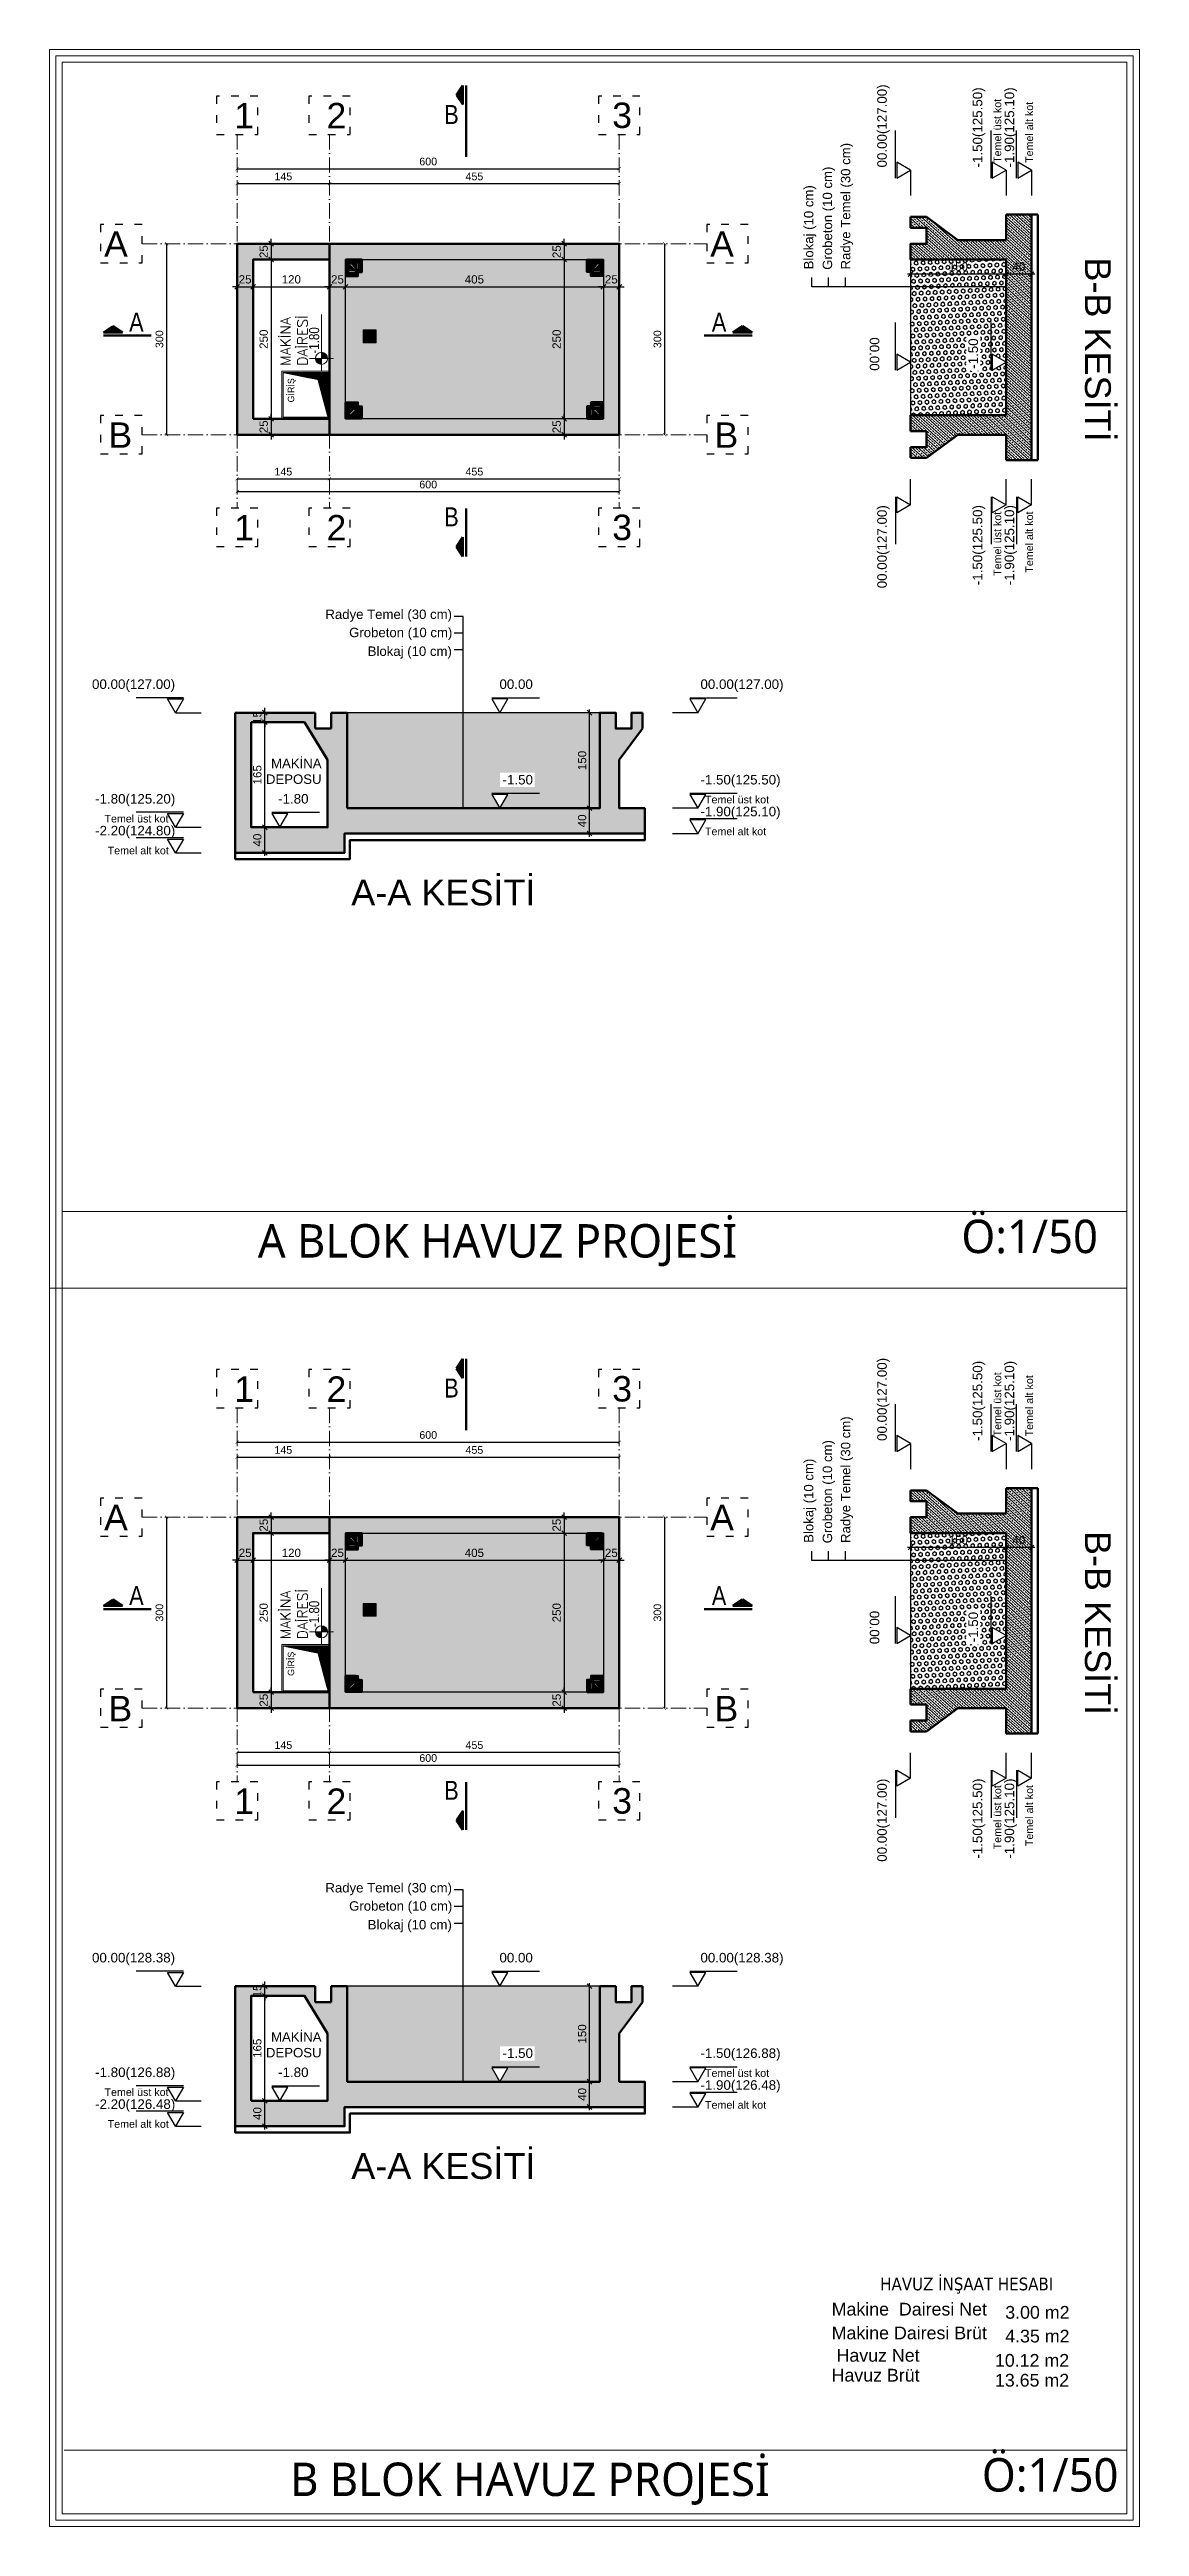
# Model space of a CAD drawing. Header units: millimetres. Extents: x 14753 to 45183, y 5640 to 19518.
# Drawn here: x 37322 to 39033, y 15623 to 19513 of the extents above; entities that cross this region are included whole.
import ezdxf
from ezdxf.enums import TextEntityAlignment as Align

# ---------------------------------------------------------------- set-up
doc = ezdxf.new("R2010")
doc.units = ezdxf.units.MM
for name, pattern in [('ACAD_ISO03W100', [30, 12, -18]), ('ACAD_ISO10W100', [18, 12, -3, 0, -3]), ('DASHDOT', [25.4, 12.7, -6.35, 0, -6.35])]:
    doc.linetypes.add(name, pattern=pattern)
for name, color, linetype, lineweight in [('.aksım', 136, 'DASHDOT', 25), ('A Antet', 35, 'Continuous', 18), ('AKS', 251, 'DASHDOT', 0), ('CERCEVE', 66, 'Continuous', 0), ('EMSAL DIŞI', 1, 'Continuous', 30), ('HAVUZ_PERDE', 4, 'Continuous', 25), ('I-BETON', 252, 'Continuous', 15), ('k ic olcu', 254, 'Continuous', 18), ('k pencere', 4, 'Continuous', 25), ('k tarama', 252, 'Continuous', 9), ('k ıslak mekan tarama', 252, 'Continuous', 9), ('Kolon', 30, 'Continuous', 50), ('PAFTA', 255, 'Continuous', 25), ('SECTION4', 3, 'Continuous', 50), ('YAZI', 1, 'Continuous', 0)]:
    doc.layers.add(name, color=color, linetype=linetype, lineweight=lineweight)
for name, color, linetype in [('M-BİLGİ-YAZI', 20, 'Continuous'), ('proarthavuz_kotlama', 3, 'Continuous'), ('tarama', 253, 'Continuous')]:
    doc.layers.add(name, color=color, linetype=linetype)
doc.styles.add('ARIAL', font='TXT.SHX', dxfattribs={"height": 1})
doc.styles.add('KERİME', font='swiss.ttf')
doc.styles.add('MNS2-A-FS-KOTLAR_ZON3_BAHCEKOTLARI$0$MNS2-A-FS-KOTLAR_ZON3_BAHCEKOTLARI$0$EC', font='ARIALN.TTF')
doc.styles.get("Standard").update_dxf_attribs({"font": 'arial.ttf'})
doc.styles.add('Style-Arial', font='arial.ttf')
doc.dimstyles.new('icolcu', dxfattribs={"dimtxt": 13, "dimasz": 7.5, "dimexe": 5, "dimexo": 5, "dimgap": 5, "dimtad": 1, "dimdec": 0, "dimtxsty": 'Standard', "dimblk": 'OBLIQUE', "dimcen": 2.5, "dimdle": 5, "dimclrd": 256, "dimclre": 256, "dimclrt": 256, "dimadec": 4, "dimazin": 0, "dimtfac": 1, "dimtdec": 0, "dimtix": 1, "dimtmove": 2, "dimatfit": 3, "dimldrblk": 'OBLIQUE', "dimfxl": 1, "dimarcsym": 0})
doc.dimstyles.new('icölcü', dxfattribs={"dimtxt": 12, "dimasz": 5, "dimexe": 1.25, "dimexo": 0.625, "dimgap": 5, "dimtad": 1, "dimdec": 0, "dimtxsty": 'Standard', "dimblk": 'ARCHTICK', "dimcen": -10, "dimse1": 1, "dimse2": 1, "dimadec": 0, "dimazin": 0, "dimtfac": 1, "dimtdec": 0, "dimtix": 1, "dimtmove": 0, "dimatfit": 3, "dimldrblk": 'ARCHTICK', "dimfxl": 1, "dimarcsym": 0})
pattern_1 = [(138.1473, (-10718.0177, 5290.329), (-4.2368334, -4.7298776), []), (138.1473, (-10718.264, 5294.8124), (-4.2368334, -4.7298776), [3.175, -1.5875])]
pattern_2 = [(93, (-362550.388, -4533475.952), (-5.491724769, -0.2878090996), [3.175, -6.35]), (213, (-362550.388, -4533475.952), (2.995112376, -4.6120686107), [3.175, -6.35]), (153, (-362550.554, -4533472.7813), (-2.496612393, -4.89987771), [3.175, -6.35])]
pattern_3 = [(138.1473, (-10718.0177, 3290.329), (-4.2368334, -4.7298776), []), (138.1473, (-10718.264, 3294.8124), (-4.2368334, -4.7298776), [3.175, -1.5875])]
pattern_4 = [(93, (-362550.388, -4535475.952), (-5.491724769, -0.2878090996), [3.175, -6.35]), (213, (-362550.388, -4535475.952), (2.995112376, -4.6120686107), [3.175, -6.35]), (153, (-362550.554, -4535472.7813), (-2.496612393, -4.89987771), [3.175, -6.35])]

msp = doc.modelspace()

# ---------------------------------------------------------------- texts
at = {"layer": '.aksım', "color": 1, "char_height": 40, "attachment_point": 7}
for s, insert in [('1', (37612, 19388.8)), ('2', (37757, 19388.8)), ('3', (38205.6, 19388.8)), ('A', (37407.8, 19187.1)), ('A', (38359.4, 19187.1)), ('B', (37414.6, 18887.1)), ('B', (38366.2, 18887.1)), ('1', (37612, 18741.6)), ('2', (37757, 18741.6)), ('3', (38205.6, 18741.6)), ('1', (37612, 17388.8)), ('2', (37757, 17388.8)), ('3', (38205.6, 17388.8)), ('A', (37407.8, 17187.1)), ('A', (38359.4, 17187.1)), ('B', (37414.6, 16887.1)), ('B', (38366.2, 16887.1)), ('1', (37612, 16741.6)), ('2', (37757, 16741.6)), ('3', (38205.6, 16741.6))]:
    msp.add_mtext_dynamic_manual_height_columns(s, width=112.47, gutter_width=12.5, heights=[0], dxfattribs=dict(at, insert=insert))
at = {"layer": 'A Antet', "color": 53, "char_height": 52.5, "attachment_point": 1}
for s, width, gutter_width, insert in [('{\\fSegoe UI|b0|i0|c162|p34;A BLOK HAVUZ PROJESİ}', 1034.775, 12.5, (37649.2, 17667.9, -574.2)), ('{\\fSegoe UI|b0|i0|c162|p34;Ö:1/50}', 247.734, 9.38, (38753.7, 17674.9, -574.2)), ('{\\fSegoe UI|b0|i0|c162|p34;B BLOK HAVUZ PROJESİ}', 1034.775, 12.5, (37700, 15722.9, -574.2)), ('{\\fSegoe UI|b0|i0|c162|p34;Ö:1/50}', 247.734, 9.38, (38785.9, 15729.9, -574.2))]:
    msp.add_mtext_dynamic_manual_height_columns(s, width=width, gutter_width=gutter_width, heights=[0], dxfattribs=dict(at, insert=insert))
at = {"layer": 'M-BİLGİ-YAZI', "char_height": 20, "width": 5158.715, "attachment_point": 9, "style": 'Style-Arial'}
for s, insert in [('{\\fTahoma|b0|i0|c162|p34;HAVUZ İNŞAAT HESABI}', (38898, 15988.2)), ('Makine  Dairesi Net', (38793.9, 15953.6)), ('3.00 m2', (38923.6, 15948.6)), ('Makine Dairesi Brüt', (38793.9, 15916.3)), ('4.35 m2', (38923.6, 15911.3)), ('Havuz Net', (38688.2, 15881.1)), ('10.12 m2', (38923, 15873.2)), ('Havuz Brüt', (38688.2, 15849.9)), ('13.65 m2', (38923, 15842))]:
    msp.add_mtext(s, dxfattribs=dict(at, insert=insert))
at = {"layer": 'PAFTA', "style": 'KERİME'}
for p in [(38947.9, 19186.1), (38947.9, 17186.1)]:
    msp.add_text('B-B KESİTİ', height=40.5, rotation=270, dxfattribs=at).set_placement(p)
for p in [(37795.8, 18168.5), (37795.8, 16168.5)]:
    msp.add_text('A-A KESİTİ', height=40.5, dxfattribs=at).set_placement(p)
at = {"layer": 'proarthavuz_kotlama', "linetype": 'Continuous', "style": 'MNS2-A-FS-KOTLAR_ZON3_BAHCEKOTLARI$0$MNS2-A-FS-KOTLAR_ZON3_BAHCEKOTLARI$0$EC'}
for s, height, rotation, p in [('B', 29.8, 360, (37953.2, 19410.5)), ('A', 29.8, 0, (37458.5, 19084.5)), ('-1.80', 15.87, 90, (37737.5, 19055.8)), ('A', 29.8, 360, (38373.4, 19084.5)), ('B', 29.8, 360, (37953.2, 18778.7)), ('B', 29.8, 360, (37953.2, 17410.5)), ('A', 29.8, 0, (37458.5, 17084.5)), ('A', 29.8, 360, (38373.4, 17084.5)), ('-1.80', 15.87, 90, (37737.5, 17055.8)), ('B', 29.8, 360, (37953.2, 16778.7))]:
    msp.add_text(s, height=height, rotation=rotation, dxfattribs=at).set_placement(p, align=Align.MIDDLE_CENTER)
at = {"layer": 'YAZI', "color": 1, "style": 'KERİME'}
for s, height, rotation, p in [('00.00(127.00)', 15, 90, (38636.7, 19327.4, 574.2)), ('-1.50(125.50)', 15, 90, (38786.7, 19327.4, 574.2)), ('-1.90(125.10)', 15, 90, (38836.7, 19327.4, 574.2)), ('Temel üst kot', 12, 90, (38816.4, 19334.6, 459.4)), ('Temel alt kot', 12, 90, (38866.4, 19334.6, 459.4)), ('00.00', 15, 270, (38609.9, 19060.6, 574.2)), ('-1.50', 15, 90, (38779.9, 19011.2, 574.2)), ('00.00(127.00)', 15, 90, (38636.7, 18666.5, 574.2)), ('-1.50(125.50)', 15, 90, (38786.7, 18671.4, 574.2)), ('-1.90(125.10)', 15, 90, (38836.7, 18671.4, 574.2)), ('Temel üst kot', 12, 90, (38816.4, 18686.1, 459.4)), ('Temel alt kot', 12, 90, (38866.4, 18691.1, 459.4)), ('00.00(127.00)', 15, 90, (38636.7, 17327.4, 574.2)), ('-1.50(125.50)', 15, 90, (38786.7, 17327.4, 574.2)), ('Temel üst kot', 12, 90, (38816.4, 17334.6, 459.4)), ('-1.90(125.10)', 15, 90, (38836.7, 17327.4, 574.2)), ('Temel alt kot', 12, 90, (38866.4, 17334.6, 459.4)), ('00.00', 15, 270, (38609.9, 17060.6, 574.2)), ('-1.50', 15, 90, (38779.9, 17011.2, 574.2)), ('00.00(127.00)', 15, 90, (38636.7, 16666.5, 574.2)), ('-1.50(125.50)', 15, 90, (38786.7, 16671.4, 574.2)), ('Temel üst kot', 12, 90, (38816.4, 16686.1, 459.4)), ('-1.90(125.10)', 15, 90, (38836.7, 16671.4, 574.2)), ('Temel alt kot', 12, 90, (38866.4, 16691.1, 459.4))]:
    msp.add_text(s, height=height, rotation=rotation, dxfattribs=at).set_placement(p)
for s, height, p in [('00.00(127.00)', 15, (37388.8, 18508.4, 574.2)), ('00.00', 15, (38028.5, 18508.4, 574.2)), ('00.00(127.00)', 15, (38344.1, 18508.4, 574.2)), ('-1.50', 15, (38033.4, 18358.4, 574.2)), ('-1.50(125.50)', 15, (38344.1, 18358.4, 574.2)), ('-1.80(125.20)', 15, (37393.7, 18328.4, 574.2)), ('-1.80', 15, (37681, 18328.4, 574.2)), ('-1.90(125.10)', 15, (38344.1, 18308.4, 574.2)), ('Temel üst kot', 12, (38351.3, 18328.7, 459.4)), ('-2.20(124.80)', 15, (37393.7, 18278.4, 574.2)), ('Temel üst kot', 12, (37408.4, 18298.7, 459.4)), ('Temel alt kot', 12, (38351.3, 18278.7, 459.4)), ('Temel alt kot', 12, (37413.4, 18248.7, 459.4)), ('00.00(128.38)', 15, (37388.8, 16508.4, 574.2)), ('00.00', 15, (38028.5, 16508.4, 574.2)), ('00.00(128.38)', 15, (38344.1, 16508.4, 574.2)), ('-1.80(126.88)', 15, (37393.7, 16328.4, 574.2)), ('-1.80', 15, (37681, 16328.4, 574.2)), ('-1.50', 15, (38033.4, 16358.4, 574.2)), ('-1.50(126.88)', 15, (38344.1, 16358.4, 574.2)), ('Temel üst kot', 12, (38351.3, 16328.7, 459.4)), ('Temel üst kot', 12, (37408.4, 16298.7, 459.4)), ('-1.90(126.48)', 15, (38344.1, 16308.4, 574.2)), ('-2.20(126.48)', 15, (37393.7, 16278.4, 574.2)), ('Temel alt kot', 12, (37413.4, 16248.7, 459.4)), ('Temel alt kot', 12, (38351.3, 16278.7, 459.4))]:
    msp.add_text(s, height=height, dxfattribs=at).set_placement(p)
at = {"layer": 'YAZI', "char_height": 14.8, "attachment_point": 7, "rotation": 90}
for s, insert, width in [('{\\fArial|b0|i0|c162|p34;\\C7;Radye Temel (30 cm) }', (38583.9, 19167.2), 252.366), ('{\\fArial|b0|i0|c162|p34;\\C7;Blokaj (10 cm)}', (38525.9, 19167.4), 223.888), ('{\\fArial|b0|i0|c162|p34;\\C7;Grobeton (10 cm)}', (38555.3, 19166.7), 202.703), ('{\\fArial|b0|i0|c162|p34;\\C7;Radye Temel (30 cm) }', (38583.9, 17167.2), 252.366), ('{\\fArial|b0|i0|c162|p34;\\C7;Grobeton (10 cm)}', (38555.3, 17166.7), 202.703), ('{\\fArial|b0|i0|c162|p34;\\C7;Blokaj (10 cm)}', (38525.9, 17167.4), 223.888)]:
    msp.add_mtext(s, dxfattribs=dict(at, insert=insert, width=width))
at = {"layer": 'YAZI', "attachment_point": 7, "rotation": 90, "style": 'ARIAL'}
for s, insert, char_height in [('MAKİNA\\PDAİRESİ', (37727.4, 19016), 16.02), ('\\pi-18.30168;{\\fArial Tur|b0|i0|c162|p34;GİRİŞ}', (37709.3, 18976.7), 10.011), ('MAKİNA\\PDAİRESİ', (37727.4, 17016), 16.02), ('\\pi-18.30168;{\\fArial Tur|b0|i0|c162|p34;GİRİŞ}', (37709.3, 16976.7), 10.011)]:
    msp.add_mtext(s, dxfattribs=dict(at, insert=insert, char_height=char_height))
at = {"layer": 'YAZI', "char_height": 14.8, "attachment_point": 3}
for s, insert, width in [('{\\fArial|b0|i0|c162|p34;\\C7;Radye Temel (30 cm) }', (37954, 18633.1), 252.366), ('{\\fArial|b0|i0|c162|p34;\\C7;Grobeton (10 cm)}', (37954.5, 18604.5), 202.703), ('{\\fArial|b0|i0|c162|p34;\\C7;Blokaj (10 cm)}', (37953.8, 18575.1), 223.888), ('{\\fArial|b0|i0|c162|p34;\\C7;MAKİNA DEPOSU}', (37749.2, 18398.8), 99.811), ('{\\fArial|b0|i0|c162|p34;\\C7;Radye Temel (30 cm) }', (37954, 16633.1), 252.366), ('{\\fArial|b0|i0|c162|p34;\\C7;Grobeton (10 cm)}', (37954.5, 16604.5), 202.703), ('{\\fArial|b0|i0|c162|p34;\\C7;Blokaj (10 cm)}', (37953.8, 16575.1), 223.888), ('{\\fArial|b0|i0|c162|p34;\\C7;MAKİNA DEPOSU}', (37749.2, 16398.8), 99.811)]:
    msp.add_mtext(s, dxfattribs=dict(at, insert=insert, width=width))

# ---------------------------------------------------------------- blocks, each defined once
blk = doc.blocks.new('_ArchTick')
at = {"color": 0, "linetype": 'ByBlock', "const_width": 0.15}
blk.add_lwpolyline([(-0.5, -0.5), (0.5, 0.5)], dxfattribs=at)
blk = doc.blocks.new('*D607')
at = {"color": 0, "lineweight": -2, "transparency": 16777216}
blk.add_line((37616.7, 19325.5), (38216.7, 19325.5), dxfattribs=at)
at = {"layer": 'Defpoints', "color": 0, "transparency": 16777216}
for p in [(37616.7, 19325.5), (38216.7, 19325.5), (38216.7, 19325.5)]:
    blk.add_point(p, dxfattribs=at)
at = {"color": 0, "lineweight": -2, "transparency": 16777216, "xscale": 5, "yscale": 5, "zscale": 5, "rotation": 180}
blk.add_blockref('_ArchTick', (37616.7, 19325.5), dxfattribs=at)
at = {"color": 0, "lineweight": -2, "transparency": 16777216, "xscale": 5, "yscale": 5, "zscale": 5}
blk.add_blockref('_ArchTick', (38216.7, 19325.5), dxfattribs=at)
at = {"color": 0, "transparency": 16777216, "insert": (37916.7, 19336.7), "char_height": 12, "attachment_point": 5}
blk.add_mtext('600', dxfattribs=at)
blk = doc.blocks.new('*D608')
at = {"color": 0, "lineweight": -2, "transparency": 16777216}
blk.add_line((37616.7, 19302.1), (37761.7, 19302.1), dxfattribs=at)
at = {"layer": 'Defpoints', "color": 0, "transparency": 16777216}
for p in [(37616.7, 19302.1), (37761.7, 19302.1), (37761.7, 19302.1)]:
    blk.add_point(p, dxfattribs=at)
at = {"color": 0, "lineweight": -2, "transparency": 16777216, "xscale": 5, "yscale": 5, "zscale": 5, "rotation": 180}
blk.add_blockref('_ArchTick', (37616.7, 19302.1), dxfattribs=at)
at = {"color": 0, "lineweight": -2, "transparency": 16777216, "xscale": 5, "yscale": 5, "zscale": 5}
blk.add_blockref('_ArchTick', (37761.7, 19302.1), dxfattribs=at)
at = {"color": 0, "transparency": 16777216, "insert": (37689.2, 19313.2), "char_height": 12, "attachment_point": 5}
blk.add_mtext('145', dxfattribs=at)
blk = doc.blocks.new('*D609')
at = {"color": 0, "lineweight": -2, "transparency": 16777216}
blk.add_line((37761.7, 19302.1), (38216.7, 19302.1), dxfattribs=at)
at = {"layer": 'Defpoints', "color": 0, "transparency": 16777216}
for p in [(37761.7, 19302.1), (38216.7, 19302.1), (38216.7, 19302.1)]:
    blk.add_point(p, dxfattribs=at)
at = {"color": 0, "lineweight": -2, "transparency": 16777216, "xscale": 5, "yscale": 5, "zscale": 5, "rotation": 180}
blk.add_blockref('_ArchTick', (37761.7, 19302.1), dxfattribs=at)
at = {"color": 0, "lineweight": -2, "transparency": 16777216, "xscale": 5, "yscale": 5, "zscale": 5}
blk.add_blockref('_ArchTick', (38216.7, 19302.1), dxfattribs=at)
at = {"color": 0, "transparency": 16777216, "insert": (37989.2, 19313.2), "char_height": 12, "attachment_point": 5}
blk.add_mtext('455', dxfattribs=at)
blk = doc.blocks.new('*D610')
at = {"color": 0, "lineweight": -2, "transparency": 16777216}
blk.add_line((37616.7, 18818.3), (38216.7, 18818.3), dxfattribs=at)
at = {"layer": 'Defpoints', "color": 0, "transparency": 16777216}
for p in [(37616.7, 18818.3), (38216.7, 18818.3), (38216.7, 18818.3)]:
    blk.add_point(p, dxfattribs=at)
at = {"color": 0, "lineweight": -2, "transparency": 16777216, "xscale": 5, "yscale": 5, "zscale": 5, "rotation": 180}
blk.add_blockref('_ArchTick', (37616.7, 18818.3), dxfattribs=at)
at = {"color": 0, "lineweight": -2, "transparency": 16777216, "xscale": 5, "yscale": 5, "zscale": 5}
blk.add_blockref('_ArchTick', (38216.7, 18818.3), dxfattribs=at)
at = {"color": 0, "transparency": 16777216, "insert": (37916.7, 18829.4), "char_height": 12, "attachment_point": 5}
blk.add_mtext('600', dxfattribs=at)
blk = doc.blocks.new('*D611')
at = {"color": 0, "lineweight": -2, "transparency": 16777216}
blk.add_line((37616.7, 18838.5), (37761.7, 18838.5), dxfattribs=at)
at = {"layer": 'Defpoints', "color": 0, "transparency": 16777216}
for p in [(37616.7, 18845.3), (37761.7, 18845.3), (37761.7, 18838.5)]:
    blk.add_point(p, dxfattribs=at)
at = {"color": 0, "lineweight": -2, "transparency": 16777216, "xscale": 5, "yscale": 5, "zscale": 5, "rotation": 180}
blk.add_blockref('_ArchTick', (37616.7, 18838.5), dxfattribs=at)
at = {"color": 0, "lineweight": -2, "transparency": 16777216, "xscale": 5, "yscale": 5, "zscale": 5}
blk.add_blockref('_ArchTick', (37761.7, 18838.5), dxfattribs=at)
at = {"color": 0, "transparency": 16777216, "insert": (37689.2, 18849.6), "char_height": 12, "attachment_point": 5}
blk.add_mtext('145', dxfattribs=at)
blk = doc.blocks.new('*D612')
at = {"color": 0, "lineweight": -2, "transparency": 16777216}
blk.add_line((37761.7, 18838.5), (38216.7, 18838.5), dxfattribs=at)
at = {"layer": 'Defpoints', "color": 0, "transparency": 16777216}
for p in [(37761.7, 18845.3), (38216.7, 18838.5), (38216.7, 18838.5)]:
    blk.add_point(p, dxfattribs=at)
at = {"color": 0, "lineweight": -2, "transparency": 16777216, "xscale": 5, "yscale": 5, "zscale": 5, "rotation": 180}
blk.add_blockref('_ArchTick', (37761.7, 18838.5), dxfattribs=at)
at = {"color": 0, "lineweight": -2, "transparency": 16777216, "xscale": 5, "yscale": 5, "zscale": 5}
blk.add_blockref('_ArchTick', (38216.7, 18838.5), dxfattribs=at)
at = {"color": 0, "transparency": 16777216, "insert": (37989.2, 18849.6), "char_height": 12, "attachment_point": 5}
blk.add_mtext('455', dxfattribs=at)
blk = doc.blocks.new('*D605')
at = {"color": 0, "lineweight": -2, "transparency": 16777216}
blk.add_line((37505.9, 19207.7), (37505.9, 18907.7), dxfattribs=at)
at = {"layer": 'Defpoints', "color": 0, "transparency": 16777216}
for p in [(37505.9, 19207.7), (37505.9, 18907.7), (37505.9, 18907.7)]:
    blk.add_point(p, dxfattribs=at)
at = {"color": 0, "lineweight": -2, "transparency": 16777216, "xscale": 5, "yscale": 5, "zscale": 5}
for p, rotation in [((37505.9, 19207.7), 90), ((37505.9, 18907.7), 270)]:
    blk.add_blockref('_ArchTick', p, dxfattribs=dict(at, rotation=rotation))
at = {"color": 0, "transparency": 16777216, "insert": (37494.7, 19057.7), "char_height": 12, "attachment_point": 5, "rotation": 90}
blk.add_mtext('300', dxfattribs=at)
blk = doc.blocks.new('*D606')
at = {"color": 0, "lineweight": -2, "transparency": 16777216}
blk.add_line((38287.7, 19207.7), (38287.7, 18907.7), dxfattribs=at)
at = {"layer": 'Defpoints', "color": 0, "transparency": 16777216}
for p in [(38287.7, 19207.7), (38287.7, 18907.7), (38287.7, 18907.7)]:
    blk.add_point(p, dxfattribs=at)
at = {"color": 0, "lineweight": -2, "transparency": 16777216, "xscale": 5, "yscale": 5, "zscale": 5}
for p, rotation in [((38287.7, 19207.7), 90), ((38287.7, 18907.7), 270)]:
    blk.add_blockref('_ArchTick', p, dxfattribs=dict(at, rotation=rotation))
at = {"color": 0, "transparency": 16777216, "insert": (38276.6, 19057.7), "char_height": 12, "attachment_point": 5, "rotation": 90}
blk.add_mtext('300', dxfattribs=at)
blk = doc.blocks.new('EMİŞ')
at = {"layer": 'EMSAL DIŞI'}
h = blk.add_hatch(color=8, dxfattribs=at)
h.paths.add_polyline_path([(36929.1, 39127.8), (36929.1, 39119.2), (36937.7, 39119.2), (36937.7, 39127.8)])
h.paths.add_polyline_path([(36937.6, 39127.7), (36937.6, 39119.3), (36929.2, 39119.3), (36929.2, 39127.7)], flags=16)
for points in [[(36937.6, 39124.5), (36937.6, 39124.7), (36929.2, 39124.7), (36929.2, 39124.5)], [(36937.6, 39121.5), (36937.6, 39121.7), (36929.2, 39121.7), (36929.2, 39121.5)], [(36931, 39127.7), (36930.8, 39127.7), (36930.8, 39119.3), (36931, 39119.3)], [(36933.5, 39127.7), (36933.3, 39127.7), (36933.3, 39119.3), (36933.5, 39119.3)], [(36936, 39127.7), (36935.8, 39127.7), (36935.8, 39119.3), (36936, 39119.3)]]:
    blk.add_hatch(color=8, dxfattribs=at).paths.add_polyline_path(points)
at = {"lineweight": 15}
for points in [[(36938.4, 39128.5), (36938.4, 39118.5), (36928.4, 39118.5), (36928.4, 39128.5)], [(36937.9, 39128), (36937.9, 39119), (36928.9, 39119), (36928.9, 39128)], [(36937.7, 39127.8), (36937.7, 39119.2), (36929.1, 39119.2), (36929.1, 39127.8)], [(36937.6, 39127.7), (36937.6, 39119.3), (36929.2, 39119.3), (36929.2, 39127.7)], [(36937.6, 39127.6), (36937.6, 39127.5), (36929.2, 39127.5), (36929.2, 39127.6)], [(36937.6, 39127.4), (36937.6, 39127.3), (36929.2, 39127.3), (36929.2, 39127.4)], [(36937.6, 39127.2), (36937.6, 39127.1), (36929.2, 39127.1), (36929.2, 39127.2)], [(36937.6, 39127), (36937.6, 39126.9), (36929.2, 39126.9), (36929.2, 39127)], [(36937.6, 39127), (36937.6, 39126.9), (36929.2, 39126.9), (36929.2, 39127)], [(36937.6, 39126.8), (36937.6, 39126.7), (36929.2, 39126.7), (36929.2, 39126.8)], [(36937.6, 39126.6), (36937.6, 39126.5), (36929.2, 39126.5), (36929.2, 39126.6)], [(36937.6, 39126.4), (36937.6, 39126.3), (36929.2, 39126.3), (36929.2, 39126.4)], [(36937.6, 39126.4), (36937.6, 39126.3), (36929.2, 39126.3), (36929.2, 39126.4)], [(36937.6, 39126.2), (36937.6, 39126.1), (36929.2, 39126.1), (36929.2, 39126.2)], [(36937.6, 39126), (36937.6, 39125.9), (36929.2, 39125.9), (36929.2, 39126)], [(36937.6, 39125.8), (36937.6, 39125.7), (36929.2, 39125.7), (36929.2, 39125.8)], [(36937.6, 39125.8), (36937.6, 39125.7), (36929.2, 39125.7), (36929.2, 39125.8)], [(36937.6, 39125.6), (36937.6, 39125.5), (36929.2, 39125.5), (36929.2, 39125.6)], [(36937.6, 39125.4), (36937.6, 39125.3), (36929.2, 39125.3), (36929.2, 39125.4)], [(36937.6, 39125.2), (36937.6, 39125.1), (36929.2, 39125.1), (36929.2, 39125.2)], [(36937.6, 39125), (36937.6, 39124.9), (36929.2, 39124.9), (36929.2, 39125)], [(36937.6, 39124.8), (36937.6, 39124.7), (36929.2, 39124.7), (36929.2, 39124.8)], [(36937.6, 39124.4), (36937.6, 39124.3), (36929.2, 39124.3), (36929.2, 39124.4)], [(36937.6, 39124.2), (36937.6, 39124.1), (36929.2, 39124.1), (36929.2, 39124.2)], [(36937.6, 39124), (36937.6, 39123.9), (36929.2, 39123.9), (36929.2, 39124)], [(36937.6, 39123.8), (36937.6, 39123.7), (36929.2, 39123.7), (36929.2, 39123.8)], [(36937.6, 39123.6), (36937.6, 39123.5), (36929.2, 39123.5), (36929.2, 39123.6)], [(36937.6, 39123.4), (36937.6, 39123.3), (36929.2, 39123.3), (36929.2, 39123.4)], [(36937.6, 39123.2), (36937.6, 39123.1), (36929.2, 39123.1), (36929.2, 39123.2)], [(36937.6, 39123), (36937.6, 39122.9), (36929.2, 39122.9), (36929.2, 39123)], [(36937.6, 39122.8), (36937.6, 39122.7), (36929.2, 39122.7), (36929.2, 39122.8)], [(36937.6, 39122.6), (36937.6, 39122.5), (36929.2, 39122.5), (36929.2, 39122.6)], [(36937.6, 39122.4), (36937.6, 39122.3), (36929.2, 39122.3), (36929.2, 39122.4)], [(36937.6, 39122.2), (36937.6, 39122.1), (36929.2, 39122.1), (36929.2, 39122.2)], [(36937.6, 39122), (36937.6, 39121.9), (36929.2, 39121.9), (36929.2, 39122)], [(36937.6, 39121.8), (36937.6, 39121.7), (36929.2, 39121.7), (36929.2, 39121.8)], [(36937.6, 39121.5), (36937.6, 39121.4), (36929.2, 39121.4), (36929.2, 39121.5)], [(36937.6, 39121.3), (36937.6, 39121.2), (36929.2, 39121.2), (36929.2, 39121.3)], [(36937.6, 39121.1), (36937.6, 39121), (36929.2, 39121), (36929.2, 39121.1)], [(36937.6, 39120.9), (36937.6, 39120.8), (36929.2, 39120.8), (36929.2, 39120.9)], [(36937.6, 39120.7), (36937.6, 39120.6), (36929.2, 39120.6), (36929.2, 39120.7)], [(36937.6, 39120.5), (36937.6, 39120.4), (36929.2, 39120.4), (36929.2, 39120.5)], [(36937.6, 39120.3), (36937.6, 39120.2), (36929.2, 39120.2), (36929.2, 39120.3)], [(36937.6, 39120.1), (36937.6, 39120), (36929.2, 39120), (36929.2, 39120.1)], [(36937.6, 39119.9), (36937.6, 39119.8), (36929.2, 39119.8), (36929.2, 39119.9)], [(36937.6, 39119.7), (36937.6, 39119.6), (36929.2, 39119.6), (36929.2, 39119.7)], [(36937.6, 39119.5), (36937.6, 39119.4), (36929.2, 39119.4), (36929.2, 39119.5)]]:
    blk.add_lwpolyline(points, close=True, dxfattribs=at)
at = {"layer": 'EMSAL DIŞI', "color": 8}
for p, q in [((36937.6, 39127.7), (36929.2, 39127.7)), ((36937.6, 39124.5), (36929.2, 39124.5)), ((36937.6, 39121.5), (36929.2, 39121.5)), ((36930.8, 39127.7), (36930.8, 39119.3)), ((36931, 39127.7), (36931, 39119.3)), ((36933.3, 39127.7), (36933.3, 39119.3)), ((36933.5, 39127.7), (36933.5, 39119.3)), ((36935.8, 39127.7), (36935.8, 39119.3)), ((36936, 39127.7), (36936, 39119.3))]:
    blk.add_line(p, q, dxfattribs=at)
blk = doc.blocks.new('TAŞMA KÖŞE ELEMANı 20 CM')
h = blk.add_hatch()
h.set_pattern_fill('ANSI31', color=256, scale=1.27, style=0)
h.set_pattern_definition([(45, (3066924.47854, 996607.2211), (-0.112253201513, 0.112253201513), [])])
edge = h.paths.add_edge_path()
edge.add_line((-10969.6, 9927.1), (-10969.6, 9929.6))
edge.add_arc((-10968.6, 9929.6), 1, 90, 180, ccw=False)
edge.add_line((-10968.6, 9930.6), (-10966.1, 9930.6))
edge.add_arc((-10966.1, 9931.6), 1, 270, 360)
edge.add_line((-10965.1, 9931.6), (-10965.1, 9944.6))
edge.add_arc((-10966.1, 9944.6), 1, 0, 90)
edge.add_line((-10966.1, 9945.6), (-10983.6, 9945.6))
edge.add_arc((-10983.6, 9944.6), 1, 90, 180)
edge.add_line((-10984.6, 9944.6), (-10984.6, 9927.1))
edge.add_arc((-10983.6, 9927.1), 1, 180, 270)
edge.add_line((-10983.6, 9926.1), (-10970.6, 9926.1))
edge.add_arc((-10970.6, 9927.1), 1, 270, 360)
edge = h.paths.add_edge_path(flags=16)
edge.add_arc((-10971.6, 9928.1), 1, 270, 360, ccw=False)
edge.add_line((-10971.6, 9927.1), (-10982.6, 9927.1))
edge.add_arc((-10982.6, 9928.1), 1, 180, 270, ccw=False)
edge.add_line((-10983.6, 9928.1), (-10983.6, 9943.6))
edge.add_arc((-10982.6, 9943.6), 1, 90, 180, ccw=False)
edge.add_line((-10982.6, 9944.6), (-10967.1, 9944.6))
edge.add_arc((-10967.1, 9943.6), 1, 0, 90, ccw=False)
edge.add_line((-10966.1, 9943.6), (-10966.1, 9932.6))
edge.add_arc((-10967.1, 9932.6), 1, 270, 360, ccw=False)
edge.add_line((-10967.1, 9931.6), (-10968.6, 9931.6))
edge.add_arc((-10968.6, 9929.6), 2, 90, 180)
edge.add_line((-10970.6, 9929.6), (-10970.6, 9928.1))
h = blk.add_hatch()
h.set_pattern_fill('ANSI31', color=256, scale=2.54, style=0)
h.set_pattern_definition([(45, (3066924.47854, 996607.2211), (-0.224506403027, 0.224506403027), [])])
h.paths.add_polyline_path([(-10970.6, 9928.1), (-10970.6, 9929.6, -0.414214), (-10968.6, 9931.6), (-10967.1, 9931.6, 0.414214), (-10966.1, 9932.6), (-10966.1, 9943.6, 0.414214), (-10967.1, 9944.6), (-10982.6, 9944.6, 0.414214), (-10983.6, 9943.6), (-10983.6, 9928.1, 0.414214), (-10982.6, 9927.1), (-10971.6, 9927.1, 0.414214)])
h.paths.add_polyline_path([(-10979.6, 9939.4, -0.5), (-10978.2, 9940.8), (-10973.3, 9935.8, -0.5), (-10974.8, 9934.4)], flags=16)
h.paths.add_polyline_path([(-10973.6, 9932.6, -0.5), (-10973.6, 9930.6), (-10980.6, 9930.6, -0.5), (-10980.6, 9932.6)], flags=16)
h.paths.add_polyline_path([(-10969.6, 9934.6, -0.5), (-10971.6, 9934.6), (-10971.6, 9941.6, -0.5), (-10969.6, 9941.6)], flags=16)
blk.add_line((-10969.6, 9934.6), (-10969.6, 9941.6))
for points in [[(-10969.6, 9927.1), (-10969.6, 9929.6, -0.414214), (-10968.6, 9930.6), (-10966.1, 9930.6, 0.414214), (-10965.1, 9931.6), (-10965.1, 9944.6, 0.414214), (-10966.1, 9945.6), (-10983.6, 9945.6, 0.414214), (-10984.6, 9944.6), (-10984.6, 9927.1, 0.414214), (-10983.6, 9926.1), (-10970.6, 9926.1, 0.414214)], [(-10970.6, 9928.1), (-10970.6, 9929.6, -0.414214), (-10968.6, 9931.6), (-10967.1, 9931.6, 0.414214), (-10966.1, 9932.6), (-10966.1, 9943.6, 0.414214), (-10967.1, 9944.6), (-10982.6, 9944.6, 0.414214), (-10983.6, 9943.6), (-10983.6, 9928.1, 0.414214), (-10982.6, 9927.1), (-10971.6, 9927.1, 0.414214)], [(-10979.6, 9939.4, -0.5), (-10978.2, 9940.8), (-10973.3, 9935.8, -0.5), (-10974.8, 9934.4)], [(-10971.6, 9941.6, -0.5), (-10969.6, 9941.6), (-10969.6, 9934.6, -0.5), (-10971.6, 9934.6)]]:
    blk.add_lwpolyline(points, format="xyb", close=True)
blk.add_lwpolyline([(-10980.6, 9932.6, 0.5), (-10980.6, 9930.6), (-10973.6, 9930.6, 0.5), (-10973.6, 9932.6), (-10980.6, 9932.6), (-10973.6, 9932.6)], format="xyb")
blk = doc.blocks.new('kot1')
for p, q in [((578801, 90015.5), (578761, 90015.5)), ((578788.5, 90039.1), (578863, 90039.1))]:
    blk.add_line(p, q)
blk.add_lwpolyline([(578813.5, 90037.1), (578788.5, 90037.1), (578801, 90015.5)], close=True)
blk = doc.blocks.new('_Oblique')
at = {"color": 0, "linetype": 'ByBlock', "lineweight": -2}
blk.add_line((-0.5, -0.5), (0.5, 0.5), dxfattribs=at)
blk = doc.blocks.new('*D792')
at = {"layer": 'Defpoints', "color": 0, "transparency": 16777216}
for p in [(37616.7, 19150), (37641.7, 19150), (37641.7, 19140)]:
    blk.add_point(p, dxfattribs=at)
at = {"layer": 'k ic olcu', "lineweight": -2, "transparency": 16777216}
for p, q in [((37616.7, 19140), (37609.2, 19140)), ((37616.7, 19145), (37616.7, 19135)), ((37616.7, 19140), (37641.7, 19140)), ((37641.7, 19145), (37641.7, 19135)), ((37641.7, 19140), (37649.2, 19140))]:
    blk.add_line(p, q, dxfattribs=at)
at = {"layer": 'k ic olcu', "lineweight": -2, "transparency": 16777216, "xscale": 7.5, "yscale": 7.5, "zscale": 7.5}
blk.add_blockref('_Oblique', (37616.7, 19140), dxfattribs=at)
at = {"layer": 'k ic olcu', "lineweight": -2, "transparency": 16777216, "xscale": 7.5, "yscale": 7.5, "zscale": 7.5, "rotation": 180}
blk.add_blockref('_Oblique', (37641.7, 19140), dxfattribs=at)
at = {"layer": 'k ic olcu', "transparency": 16777216, "insert": (37629.2, 19151.6), "char_height": 13, "attachment_point": 5}
blk.add_mtext('25', dxfattribs=at)
blk = doc.blocks.new('*D793')
at = {"layer": 'Defpoints', "color": 0, "transparency": 16777216}
for p in [(37641.7, 19150), (37761.7, 19140), (37761.7, 19140)]:
    blk.add_point(p, dxfattribs=at)
at = {"layer": 'k ic olcu', "lineweight": -2, "transparency": 16777216}
for p, q in [((37636.7, 19140), (37766.7, 19140)), ((37641.7, 19145), (37641.7, 19135))]:
    blk.add_line(p, q, dxfattribs=at)
at = {"layer": 'k ic olcu', "lineweight": -2, "transparency": 16777216, "xscale": 7.5, "yscale": 7.5, "zscale": 7.5, "rotation": 180}
blk.add_blockref('_Oblique', (37641.7, 19140), dxfattribs=at)
at = {"layer": 'k ic olcu', "lineweight": -2, "transparency": 16777216, "xscale": 7.5, "yscale": 7.5, "zscale": 7.5}
blk.add_blockref('_Oblique', (37761.7, 19140), dxfattribs=at)
at = {"layer": 'k ic olcu', "transparency": 16777216, "insert": (37701.7, 19151.6), "char_height": 13, "attachment_point": 5}
blk.add_mtext('120', dxfattribs=at)
blk = doc.blocks.new('*D794')
at = {"layer": 'Defpoints', "color": 0, "transparency": 16777216}
for p in [(37761.7, 19140), (37786.7, 19140), (37786.7, 19140)]:
    blk.add_point(p, dxfattribs=at)
at = {"layer": 'k ic olcu', "lineweight": -2, "transparency": 16777216}
for p, q in [((37761.7, 19140), (37754.2, 19140)), ((37761.7, 19140), (37786.7, 19140)), ((37786.7, 19140), (37794.2, 19140))]:
    blk.add_line(p, q, dxfattribs=at)
at = {"layer": 'k ic olcu', "lineweight": -2, "transparency": 16777216, "xscale": 7.5, "yscale": 7.5, "zscale": 7.5}
blk.add_blockref('_Oblique', (37761.7, 19140), dxfattribs=at)
at = {"layer": 'k ic olcu', "lineweight": -2, "transparency": 16777216, "xscale": 7.5, "yscale": 7.5, "zscale": 7.5, "rotation": 180}
blk.add_blockref('_Oblique', (37786.7, 19140), dxfattribs=at)
at = {"layer": 'k ic olcu', "transparency": 16777216, "insert": (37774.2, 19151.6), "char_height": 13, "attachment_point": 5}
blk.add_mtext('25', dxfattribs=at)
blk = doc.blocks.new('*D795')
at = {"layer": 'Defpoints', "color": 0, "transparency": 16777216}
for p in [(37786.7, 19140), (38191.7, 19140), (38191.7, 19140)]:
    blk.add_point(p, dxfattribs=at)
at = {"layer": 'k ic olcu', "lineweight": -2, "transparency": 16777216}
blk.add_line((37781.7, 19140), (38196.7, 19140), dxfattribs=at)
at = {"layer": 'k ic olcu', "lineweight": -2, "transparency": 16777216, "xscale": 7.5, "yscale": 7.5, "zscale": 7.5, "rotation": 180}
blk.add_blockref('_Oblique', (37786.7, 19140), dxfattribs=at)
at = {"layer": 'k ic olcu', "lineweight": -2, "transparency": 16777216, "xscale": 7.5, "yscale": 7.5, "zscale": 7.5}
blk.add_blockref('_Oblique', (38191.7, 19140), dxfattribs=at)
at = {"layer": 'k ic olcu', "transparency": 16777216, "insert": (37989.2, 19151.6), "char_height": 13, "attachment_point": 5}
blk.add_mtext('405', dxfattribs=at)
blk = doc.blocks.new('*D796')
at = {"layer": 'Defpoints', "color": 0, "transparency": 16777216}
for p in [(38191.7, 19140), (38216.7, 19140), (38216.7, 19140)]:
    blk.add_point(p, dxfattribs=at)
at = {"layer": 'k ic olcu', "lineweight": -2, "transparency": 16777216}
for p, q in [((38191.7, 19140), (38184.2, 19140)), ((38191.7, 19140), (38216.7, 19140)), ((38216.7, 19140), (38224.2, 19140))]:
    blk.add_line(p, q, dxfattribs=at)
at = {"layer": 'k ic olcu', "lineweight": -2, "transparency": 16777216, "xscale": 7.5, "yscale": 7.5, "zscale": 7.5}
blk.add_blockref('_Oblique', (38191.7, 19140), dxfattribs=at)
at = {"layer": 'k ic olcu', "lineweight": -2, "transparency": 16777216, "xscale": 7.5, "yscale": 7.5, "zscale": 7.5, "rotation": 180}
blk.add_blockref('_Oblique', (38216.7, 19140), dxfattribs=at)
at = {"layer": 'k ic olcu', "transparency": 16777216, "insert": (38204.2, 19151.6), "char_height": 13, "attachment_point": 5}
blk.add_mtext('25', dxfattribs=at)
blk = doc.blocks.new('*D797')
at = {"layer": 'Defpoints', "color": 0, "transparency": 16777216}
for p in [(37670, 19207.7), (37670, 19182.7), (37670, 19182.7)]:
    blk.add_point(p, dxfattribs=at)
at = {"layer": 'k ic olcu', "lineweight": -2, "transparency": 16777216}
for p, q in [((37670, 19207.7), (37670, 19215.2)), ((37670, 19207.7), (37670, 19182.7)), ((37670, 19182.7), (37670, 19175.2))]:
    blk.add_line(p, q, dxfattribs=at)
at = {"layer": 'k ic olcu', "lineweight": -2, "transparency": 16777216, "xscale": 7.5, "yscale": 7.5, "zscale": 7.5}
for p, rotation in [((37670, 19207.7), 270), ((37670, 19182.7), 90)]:
    blk.add_blockref('_Oblique', p, dxfattribs=dict(at, rotation=rotation))
at = {"layer": 'k ic olcu', "transparency": 16777216, "insert": (37658.4, 19195.2), "char_height": 13, "attachment_point": 5, "rotation": 90}
blk.add_mtext('25', dxfattribs=at)
blk = doc.blocks.new('*D798')
at = {"layer": 'Defpoints', "color": 0, "transparency": 16777216}
for p in [(37670, 19182.7), (37670, 18932.7), (37670, 18932.7)]:
    blk.add_point(p, dxfattribs=at)
at = {"layer": 'k ic olcu', "lineweight": -2, "transparency": 16777216}
blk.add_line((37670, 19187.7), (37670, 18927.7), dxfattribs=at)
at = {"layer": 'k ic olcu', "lineweight": -2, "transparency": 16777216, "xscale": 7.5, "yscale": 7.5, "zscale": 7.5}
for p, rotation in [((37670, 19182.7), 90), ((37670, 18932.7), 270)]:
    blk.add_blockref('_Oblique', p, dxfattribs=dict(at, rotation=rotation))
at = {"layer": 'k ic olcu', "transparency": 16777216, "insert": (37658.4, 19057.7), "char_height": 13, "attachment_point": 5, "rotation": 90}
blk.add_mtext('250', dxfattribs=at)
blk = doc.blocks.new('*D799')
at = {"layer": 'Defpoints', "color": 0, "transparency": 16777216}
for p in [(37670, 18932.7), (37670, 18907.7), (37670, 18907.7)]:
    blk.add_point(p, dxfattribs=at)
at = {"layer": 'k ic olcu', "lineweight": -2, "transparency": 16777216}
for p, q in [((37670, 18932.7), (37670, 18940.2)), ((37670, 18932.7), (37670, 18907.7)), ((37670, 18907.7), (37670, 18900.2)), ((37675, 18932.7), (37675, 18932.7)), ((37675, 18907.7), (37675, 18907.7))]:
    blk.add_line(p, q, dxfattribs=at)
at = {"layer": 'k ic olcu', "lineweight": -2, "transparency": 16777216, "xscale": 7.5, "yscale": 7.5, "zscale": 7.5}
for p, rotation in [((37670, 18932.7), 270), ((37670, 18907.7), 90)]:
    blk.add_blockref('_Oblique', p, dxfattribs=dict(at, rotation=rotation))
at = {"layer": 'k ic olcu', "transparency": 16777216, "insert": (37658.4, 18920.2), "char_height": 13, "attachment_point": 5, "rotation": 90}
blk.add_mtext('25', dxfattribs=at)
blk = doc.blocks.new('*D800')
at = {"layer": 'Defpoints', "color": 0, "transparency": 16777216}
for p in [(38130, 19207.7), (38130, 19182.7), (38130, 19182.7)]:
    blk.add_point(p, dxfattribs=at)
at = {"layer": 'k ic olcu', "lineweight": -2, "transparency": 16777216}
for p, q in [((38130, 19207.7), (38130, 19215.2)), ((38130, 19207.7), (38130, 19182.7)), ((38130, 19182.7), (38130, 19175.2))]:
    blk.add_line(p, q, dxfattribs=at)
at = {"layer": 'k ic olcu', "lineweight": -2, "transparency": 16777216, "xscale": 7.5, "yscale": 7.5, "zscale": 7.5}
for p, rotation in [((38130, 19207.7), 270), ((38130, 19182.7), 90)]:
    blk.add_blockref('_Oblique', p, dxfattribs=dict(at, rotation=rotation))
at = {"layer": 'k ic olcu', "transparency": 16777216, "insert": (38118.4, 19195.2), "char_height": 13, "attachment_point": 5, "rotation": 90}
blk.add_mtext('25', dxfattribs=at)
blk = doc.blocks.new('*D801')
at = {"layer": 'Defpoints', "color": 0, "transparency": 16777216}
for p in [(38130, 19182.7), (38130, 18932.7), (38130, 18932.7)]:
    blk.add_point(p, dxfattribs=at)
at = {"layer": 'k ic olcu', "lineweight": -2, "transparency": 16777216}
blk.add_line((38130, 19187.7), (38130, 18927.7), dxfattribs=at)
at = {"layer": 'k ic olcu', "lineweight": -2, "transparency": 16777216, "xscale": 7.5, "yscale": 7.5, "zscale": 7.5}
for p, rotation in [((38130, 19182.7), 90), ((38130, 18932.7), 270)]:
    blk.add_blockref('_Oblique', p, dxfattribs=dict(at, rotation=rotation))
at = {"layer": 'k ic olcu', "transparency": 16777216, "insert": (38118.4, 19057.7), "char_height": 13, "attachment_point": 5, "rotation": 90}
blk.add_mtext('250', dxfattribs=at)
blk = doc.blocks.new('*D802')
at = {"layer": 'Defpoints', "color": 0, "transparency": 16777216}
for p in [(38130, 18932.7), (38130, 18907.7), (38130, 18907.7)]:
    blk.add_point(p, dxfattribs=at)
at = {"layer": 'k ic olcu', "lineweight": -2, "transparency": 16777216}
for p, q in [((38130, 18932.7), (38130, 18940.2)), ((38130, 18932.7), (38130, 18907.7)), ((38130, 18907.7), (38130, 18900.2)), ((38135, 18932.7), (38135, 18932.7)), ((38135, 18907.7), (38135, 18907.7))]:
    blk.add_line(p, q, dxfattribs=at)
at = {"layer": 'k ic olcu', "lineweight": -2, "transparency": 16777216, "xscale": 7.5, "yscale": 7.5, "zscale": 7.5}
for p, rotation in [((38130, 18932.7), 270), ((38130, 18907.7), 90)]:
    blk.add_blockref('_Oblique', p, dxfattribs=dict(at, rotation=rotation))
at = {"layer": 'k ic olcu', "transparency": 16777216, "insert": (38118.4, 18920.2), "char_height": 13, "attachment_point": 5, "rotation": 90}
blk.add_mtext('25', dxfattribs=at)
blk = doc.blocks.new('*D803')
at = {"layer": 'Defpoints', "color": 0, "transparency": 16777216}
for p in [(38824, 19170), (38824, 19160), (38864, 19170)]:
    blk.add_point(p, dxfattribs=at)
at = {"layer": 'k ic olcu', "lineweight": -2, "transparency": 16777216}
for p, q in [((38869, 19160), (38819, 19160)), ((38824, 19165), (38824, 19155)), ((38864, 19165), (38864, 19155))]:
    blk.add_line(p, q, dxfattribs=at)
at = {"layer": 'k ic olcu', "lineweight": -2, "transparency": 16777216, "xscale": 7.5, "yscale": 7.5, "zscale": 7.5, "rotation": 180}
blk.add_blockref('_Oblique', (38824, 19160), dxfattribs=at)
at = {"layer": 'k ic olcu', "lineweight": -2, "transparency": 16777216, "xscale": 7.5, "yscale": 7.5, "zscale": 7.5}
blk.add_blockref('_Oblique', (38864, 19160), dxfattribs=at)
at = {"layer": 'k ic olcu', "transparency": 16777216, "insert": (38844, 19171.6), "char_height": 13, "attachment_point": 5}
blk.add_mtext('40', dxfattribs=at)
blk = doc.blocks.new('*D804')
at = {"layer": 'Defpoints', "color": 0, "transparency": 16777216}
for p in [(38674, 19182.7), (38674, 19160), (38824, 19170)]:
    blk.add_point(p, dxfattribs=at)
at = {"layer": 'k ic olcu', "lineweight": -2, "transparency": 16777216}
for p, q in [((38674, 19177.7), (38674, 19155)), ((38829, 19160), (38669, 19160)), ((38824, 19165), (38824, 19155))]:
    blk.add_line(p, q, dxfattribs=at)
at = {"layer": 'k ic olcu', "lineweight": -2, "transparency": 16777216, "xscale": 7.5, "yscale": 7.5, "zscale": 7.5, "rotation": 180}
blk.add_blockref('_Oblique', (38674, 19160), dxfattribs=at)
at = {"layer": 'k ic olcu', "lineweight": -2, "transparency": 16777216, "xscale": 7.5, "yscale": 7.5, "zscale": 7.5}
blk.add_blockref('_Oblique', (38824, 19160), dxfattribs=at)
at = {"layer": 'k ic olcu', "transparency": 16777216, "insert": (38749, 19171.6), "char_height": 13, "attachment_point": 5}
blk.add_mtext('150', dxfattribs=at)
blk = doc.blocks.new('*D805')
at = {"layer": 'Defpoints', "color": 0, "transparency": 16777216}
for p in [(37660, 18291.1), (37660, 18291.1), (37660, 18251.1)]:
    blk.add_point(p, dxfattribs=at)
at = {"layer": 'k ic olcu', "lineweight": -2, "transparency": 16777216}
blk.add_line((37660, 18246.1), (37660, 18296.1), dxfattribs=at)
at = {"layer": 'k ic olcu', "lineweight": -2, "transparency": 16777216, "xscale": 7.5, "yscale": 7.5, "zscale": 7.5}
for p, rotation in [((37660, 18291.1), 90), ((37660, 18251.1), 270)]:
    blk.add_blockref('_Oblique', p, dxfattribs=dict(at, rotation=rotation))
at = {"layer": 'k ic olcu', "transparency": 16777216, "insert": (37648.4, 18271.1), "char_height": 13, "attachment_point": 5, "rotation": 90}
blk.add_mtext('40', dxfattribs=at)
blk = doc.blocks.new('*D806')
at = {"layer": 'Defpoints', "color": 0, "transparency": 16777216}
for p in [(37660, 18456.1), (37660, 18456.1), (37660, 18291.1)]:
    blk.add_point(p, dxfattribs=at)
at = {"layer": 'k ic olcu', "lineweight": -2, "transparency": 16777216}
blk.add_line((37660, 18286.1), (37660, 18461.1), dxfattribs=at)
at = {"layer": 'k ic olcu', "lineweight": -2, "transparency": 16777216, "xscale": 7.5, "yscale": 7.5, "zscale": 7.5}
for p, rotation in [((37660, 18456.1), 90), ((37660, 18291.1), 270)]:
    blk.add_blockref('_Oblique', p, dxfattribs=dict(at, rotation=rotation))
at = {"layer": 'k ic olcu', "transparency": 16777216, "insert": (37648.4, 18373.6), "char_height": 13, "attachment_point": 5, "rotation": 90}
blk.add_mtext('165', dxfattribs=at)
blk = doc.blocks.new('*D807')
at = {"layer": 'Defpoints', "color": 0, "transparency": 16777216}
for p in [(37660, 18471.1), (37660, 18471.1), (37660, 18456.1)]:
    blk.add_point(p, dxfattribs=at)
at = {"layer": 'k ic olcu', "lineweight": -2, "transparency": 16777216}
for p, q in [((37660, 18471.1), (37660, 18478.6)), ((37660, 18456.1), (37660, 18471.1)), ((37660, 18456.1), (37660, 18448.6)), ((37665, 18471.1), (37665, 18471.1)), ((37665, 18456.1), (37665, 18456.1))]:
    blk.add_line(p, q, dxfattribs=at)
at = {"layer": 'k ic olcu', "lineweight": -2, "transparency": 16777216, "xscale": 7.5, "yscale": 7.5, "zscale": 7.5}
for p, rotation in [((37660, 18471.1), 270), ((37660, 18456.1), 90)]:
    blk.add_blockref('_Oblique', p, dxfattribs=dict(at, rotation=rotation))
at = {"layer": 'k ic olcu', "transparency": 16777216, "insert": (37648.4, 18463.6), "char_height": 13, "attachment_point": 5, "rotation": 90}
blk.add_mtext('15', dxfattribs=at)
blk = doc.blocks.new('*D808')
at = {"layer": 'Defpoints', "color": 0, "transparency": 16777216}
for p in [(38170, 18321.1), (38170, 18321.1), (38170, 18281.3)]:
    blk.add_point(p, dxfattribs=at)
at = {"layer": 'k ic olcu', "lineweight": -2, "transparency": 16777216}
blk.add_line((38170, 18276.3), (38170, 18326.1), dxfattribs=at)
at = {"layer": 'k ic olcu', "lineweight": -2, "transparency": 16777216, "xscale": 7.5, "yscale": 7.5, "zscale": 7.5}
for p, rotation in [((38170, 18321.1), 90), ((38170, 18281.3), 270)]:
    blk.add_blockref('_Oblique', p, dxfattribs=dict(at, rotation=rotation))
at = {"layer": 'k ic olcu', "transparency": 16777216, "insert": (38158.4, 18301.2), "char_height": 13, "attachment_point": 5, "rotation": 90}
blk.add_mtext('40', dxfattribs=at)
blk = doc.blocks.new('*D809')
at = {"layer": 'Defpoints', "color": 0, "transparency": 16777216}
for p in [(38170, 18471.1), (38186.1, 18471.1), (38170, 18321.1)]:
    blk.add_point(p, dxfattribs=at)
at = {"layer": 'k ic olcu', "lineweight": -2, "transparency": 16777216}
for p, q in [((38181.1, 18471.1), (38165, 18471.1)), ((38170, 18316.1), (38170, 18476.1))]:
    blk.add_line(p, q, dxfattribs=at)
at = {"layer": 'k ic olcu', "lineweight": -2, "transparency": 16777216, "xscale": 7.5, "yscale": 7.5, "zscale": 7.5}
for p, rotation in [((38170, 18471.1), 90), ((38170, 18321.1), 270)]:
    blk.add_blockref('_Oblique', p, dxfattribs=dict(at, rotation=rotation))
at = {"layer": 'k ic olcu', "transparency": 16777216, "insert": (38158.4, 18396.1), "char_height": 13, "attachment_point": 5, "rotation": 90}
blk.add_mtext('150', dxfattribs=at)
blk = doc.blocks.new('*D810')
at = {"color": 0, "lineweight": -2, "transparency": 16777216}
blk.add_line((37616.7, 17325.5), (38216.7, 17325.5), dxfattribs=at)
at = {"layer": 'Defpoints', "color": 0, "transparency": 16777216}
for p in [(37616.7, 17325.5), (38216.7, 17325.5), (38216.7, 17325.5)]:
    blk.add_point(p, dxfattribs=at)
at = {"color": 0, "lineweight": -2, "transparency": 16777216, "xscale": 5, "yscale": 5, "zscale": 5, "rotation": 180}
blk.add_blockref('_ArchTick', (37616.7, 17325.5), dxfattribs=at)
at = {"color": 0, "lineweight": -2, "transparency": 16777216, "xscale": 5, "yscale": 5, "zscale": 5}
blk.add_blockref('_ArchTick', (38216.7, 17325.5), dxfattribs=at)
at = {"color": 0, "transparency": 16777216, "insert": (37916.7, 17336.7), "char_height": 12, "attachment_point": 5}
blk.add_mtext('600', dxfattribs=at)
blk = doc.blocks.new('*D811')
at = {"color": 0, "lineweight": -2, "transparency": 16777216}
blk.add_line((37616.7, 17302.1), (37761.7, 17302.1), dxfattribs=at)
at = {"layer": 'Defpoints', "color": 0, "transparency": 16777216}
for p in [(37616.7, 17302.1), (37761.7, 17302.1), (37761.7, 17302.1)]:
    blk.add_point(p, dxfattribs=at)
at = {"color": 0, "lineweight": -2, "transparency": 16777216, "xscale": 5, "yscale": 5, "zscale": 5, "rotation": 180}
blk.add_blockref('_ArchTick', (37616.7, 17302.1), dxfattribs=at)
at = {"color": 0, "lineweight": -2, "transparency": 16777216, "xscale": 5, "yscale": 5, "zscale": 5}
blk.add_blockref('_ArchTick', (37761.7, 17302.1), dxfattribs=at)
at = {"color": 0, "transparency": 16777216, "insert": (37689.2, 17313.2), "char_height": 12, "attachment_point": 5}
blk.add_mtext('145', dxfattribs=at)
blk = doc.blocks.new('*D812')
at = {"color": 0, "lineweight": -2, "transparency": 16777216}
blk.add_line((37761.7, 17302.1), (38216.7, 17302.1), dxfattribs=at)
at = {"layer": 'Defpoints', "color": 0, "transparency": 16777216}
for p in [(37761.7, 17302.1), (38216.7, 17302.1), (38216.7, 17302.1)]:
    blk.add_point(p, dxfattribs=at)
at = {"color": 0, "lineweight": -2, "transparency": 16777216, "xscale": 5, "yscale": 5, "zscale": 5, "rotation": 180}
blk.add_blockref('_ArchTick', (37761.7, 17302.1), dxfattribs=at)
at = {"color": 0, "lineweight": -2, "transparency": 16777216, "xscale": 5, "yscale": 5, "zscale": 5}
blk.add_blockref('_ArchTick', (38216.7, 17302.1), dxfattribs=at)
at = {"color": 0, "transparency": 16777216, "insert": (37989.2, 17313.2), "char_height": 12, "attachment_point": 5}
blk.add_mtext('455', dxfattribs=at)
blk = doc.blocks.new('*D813')
at = {"color": 0, "lineweight": -2, "transparency": 16777216}
blk.add_line((37616.7, 16818.3), (38216.7, 16818.3), dxfattribs=at)
at = {"layer": 'Defpoints', "color": 0, "transparency": 16777216}
for p in [(37616.7, 16818.3), (38216.7, 16818.3), (38216.7, 16818.3)]:
    blk.add_point(p, dxfattribs=at)
at = {"color": 0, "lineweight": -2, "transparency": 16777216, "xscale": 5, "yscale": 5, "zscale": 5, "rotation": 180}
blk.add_blockref('_ArchTick', (37616.7, 16818.3), dxfattribs=at)
at = {"color": 0, "lineweight": -2, "transparency": 16777216, "xscale": 5, "yscale": 5, "zscale": 5}
blk.add_blockref('_ArchTick', (38216.7, 16818.3), dxfattribs=at)
at = {"color": 0, "transparency": 16777216, "insert": (37916.7, 16829.4), "char_height": 12, "attachment_point": 5}
blk.add_mtext('600', dxfattribs=at)
blk = doc.blocks.new('*D814')
at = {"color": 0, "lineweight": -2, "transparency": 16777216}
blk.add_line((37616.7, 16838.5), (37761.7, 16838.5), dxfattribs=at)
at = {"layer": 'Defpoints', "color": 0, "transparency": 16777216}
for p in [(37616.7, 16845.3), (37761.7, 16845.3), (37761.7, 16838.5)]:
    blk.add_point(p, dxfattribs=at)
at = {"color": 0, "lineweight": -2, "transparency": 16777216, "xscale": 5, "yscale": 5, "zscale": 5, "rotation": 180}
blk.add_blockref('_ArchTick', (37616.7, 16838.5), dxfattribs=at)
at = {"color": 0, "lineweight": -2, "transparency": 16777216, "xscale": 5, "yscale": 5, "zscale": 5}
blk.add_blockref('_ArchTick', (37761.7, 16838.5), dxfattribs=at)
at = {"color": 0, "transparency": 16777216, "insert": (37689.2, 16849.6), "char_height": 12, "attachment_point": 5}
blk.add_mtext('145', dxfattribs=at)
blk = doc.blocks.new('*D815')
at = {"color": 0, "lineweight": -2, "transparency": 16777216}
blk.add_line((37761.7, 16838.5), (38216.7, 16838.5), dxfattribs=at)
at = {"layer": 'Defpoints', "color": 0, "transparency": 16777216}
for p in [(37761.7, 16845.3), (38216.7, 16838.5), (38216.7, 16838.5)]:
    blk.add_point(p, dxfattribs=at)
at = {"color": 0, "lineweight": -2, "transparency": 16777216, "xscale": 5, "yscale": 5, "zscale": 5, "rotation": 180}
blk.add_blockref('_ArchTick', (37761.7, 16838.5), dxfattribs=at)
at = {"color": 0, "lineweight": -2, "transparency": 16777216, "xscale": 5, "yscale": 5, "zscale": 5}
blk.add_blockref('_ArchTick', (38216.7, 16838.5), dxfattribs=at)
at = {"color": 0, "transparency": 16777216, "insert": (37989.2, 16849.6), "char_height": 12, "attachment_point": 5}
blk.add_mtext('455', dxfattribs=at)
blk = doc.blocks.new('*D816')
at = {"color": 0, "lineweight": -2, "transparency": 16777216}
blk.add_line((37505.9, 17207.7), (37505.9, 16907.7), dxfattribs=at)
at = {"layer": 'Defpoints', "color": 0, "transparency": 16777216}
for p in [(37505.9, 17207.7), (37505.9, 16907.7), (37505.9, 16907.7)]:
    blk.add_point(p, dxfattribs=at)
at = {"color": 0, "lineweight": -2, "transparency": 16777216, "xscale": 5, "yscale": 5, "zscale": 5}
for p, rotation in [((37505.9, 17207.7), 90), ((37505.9, 16907.7), 270)]:
    blk.add_blockref('_ArchTick', p, dxfattribs=dict(at, rotation=rotation))
at = {"color": 0, "transparency": 16777216, "insert": (37494.7, 17057.7), "char_height": 12, "attachment_point": 5, "rotation": 90}
blk.add_mtext('300', dxfattribs=at)
blk = doc.blocks.new('*D817')
at = {"color": 0, "lineweight": -2, "transparency": 16777216}
blk.add_line((38287.7, 17207.7), (38287.7, 16907.7), dxfattribs=at)
at = {"layer": 'Defpoints', "color": 0, "transparency": 16777216}
for p in [(38287.7, 17207.7), (38287.7, 16907.7), (38287.7, 16907.7)]:
    blk.add_point(p, dxfattribs=at)
at = {"color": 0, "lineweight": -2, "transparency": 16777216, "xscale": 5, "yscale": 5, "zscale": 5}
for p, rotation in [((38287.7, 17207.7), 90), ((38287.7, 16907.7), 270)]:
    blk.add_blockref('_ArchTick', p, dxfattribs=dict(at, rotation=rotation))
at = {"color": 0, "transparency": 16777216, "insert": (38276.6, 17057.7), "char_height": 12, "attachment_point": 5, "rotation": 90}
blk.add_mtext('300', dxfattribs=at)
blk = doc.blocks.new('*D833')
at = {"layer": 'Defpoints', "color": 0, "transparency": 16777216}
for p in [(37616.7, 17150), (37641.7, 17150), (37641.7, 17140)]:
    blk.add_point(p, dxfattribs=at)
at = {"layer": 'k ic olcu', "lineweight": -2, "transparency": 16777216}
for p, q in [((37616.7, 17140), (37609.2, 17140)), ((37616.7, 17145), (37616.7, 17135)), ((37616.7, 17140), (37641.7, 17140)), ((37641.7, 17145), (37641.7, 17135)), ((37641.7, 17140), (37649.2, 17140))]:
    blk.add_line(p, q, dxfattribs=at)
at = {"layer": 'k ic olcu', "lineweight": -2, "transparency": 16777216, "xscale": 7.5, "yscale": 7.5, "zscale": 7.5}
blk.add_blockref('_Oblique', (37616.7, 17140), dxfattribs=at)
at = {"layer": 'k ic olcu', "lineweight": -2, "transparency": 16777216, "xscale": 7.5, "yscale": 7.5, "zscale": 7.5, "rotation": 180}
blk.add_blockref('_Oblique', (37641.7, 17140), dxfattribs=at)
at = {"layer": 'k ic olcu', "transparency": 16777216, "insert": (37629.2, 17151.6), "char_height": 13, "attachment_point": 5}
blk.add_mtext('25', dxfattribs=at)
blk = doc.blocks.new('*D834')
at = {"layer": 'Defpoints', "color": 0, "transparency": 16777216}
for p in [(37641.7, 17150), (37761.7, 17140), (37761.7, 17140)]:
    blk.add_point(p, dxfattribs=at)
at = {"layer": 'k ic olcu', "lineweight": -2, "transparency": 16777216}
for p, q in [((37636.7, 17140), (37766.7, 17140)), ((37641.7, 17145), (37641.7, 17135))]:
    blk.add_line(p, q, dxfattribs=at)
at = {"layer": 'k ic olcu', "lineweight": -2, "transparency": 16777216, "xscale": 7.5, "yscale": 7.5, "zscale": 7.5, "rotation": 180}
blk.add_blockref('_Oblique', (37641.7, 17140), dxfattribs=at)
at = {"layer": 'k ic olcu', "lineweight": -2, "transparency": 16777216, "xscale": 7.5, "yscale": 7.5, "zscale": 7.5}
blk.add_blockref('_Oblique', (37761.7, 17140), dxfattribs=at)
at = {"layer": 'k ic olcu', "transparency": 16777216, "insert": (37701.7, 17151.6), "char_height": 13, "attachment_point": 5}
blk.add_mtext('120', dxfattribs=at)
blk = doc.blocks.new('*D835')
at = {"layer": 'Defpoints', "color": 0, "transparency": 16777216}
for p in [(37761.7, 17140), (37786.7, 17140), (37786.7, 17140)]:
    blk.add_point(p, dxfattribs=at)
at = {"layer": 'k ic olcu', "lineweight": -2, "transparency": 16777216}
for p, q in [((37761.7, 17140), (37754.2, 17140)), ((37761.7, 17140), (37786.7, 17140)), ((37786.7, 17140), (37794.2, 17140))]:
    blk.add_line(p, q, dxfattribs=at)
at = {"layer": 'k ic olcu', "lineweight": -2, "transparency": 16777216, "xscale": 7.5, "yscale": 7.5, "zscale": 7.5}
blk.add_blockref('_Oblique', (37761.7, 17140), dxfattribs=at)
at = {"layer": 'k ic olcu', "lineweight": -2, "transparency": 16777216, "xscale": 7.5, "yscale": 7.5, "zscale": 7.5, "rotation": 180}
blk.add_blockref('_Oblique', (37786.7, 17140), dxfattribs=at)
at = {"layer": 'k ic olcu', "transparency": 16777216, "insert": (37774.2, 17151.6), "char_height": 13, "attachment_point": 5}
blk.add_mtext('25', dxfattribs=at)
blk = doc.blocks.new('*D827')
at = {"layer": 'Defpoints', "color": 0, "transparency": 16777216}
for p in [(37786.7, 17140), (38191.7, 17140), (38191.7, 17140)]:
    blk.add_point(p, dxfattribs=at)
at = {"layer": 'k ic olcu', "lineweight": -2, "transparency": 16777216}
blk.add_line((37781.7, 17140), (38196.7, 17140), dxfattribs=at)
at = {"layer": 'k ic olcu', "lineweight": -2, "transparency": 16777216, "xscale": 7.5, "yscale": 7.5, "zscale": 7.5, "rotation": 180}
blk.add_blockref('_Oblique', (37786.7, 17140), dxfattribs=at)
at = {"layer": 'k ic olcu', "lineweight": -2, "transparency": 16777216, "xscale": 7.5, "yscale": 7.5, "zscale": 7.5}
blk.add_blockref('_Oblique', (38191.7, 17140), dxfattribs=at)
at = {"layer": 'k ic olcu', "transparency": 16777216, "insert": (37989.2, 17151.6), "char_height": 13, "attachment_point": 5}
blk.add_mtext('405', dxfattribs=at)
blk = doc.blocks.new('*D828')
at = {"layer": 'Defpoints', "color": 0, "transparency": 16777216}
for p in [(38191.7, 17140), (38216.7, 17140), (38216.7, 17140)]:
    blk.add_point(p, dxfattribs=at)
at = {"layer": 'k ic olcu', "lineweight": -2, "transparency": 16777216}
for p, q in [((38191.7, 17140), (38184.2, 17140)), ((38191.7, 17140), (38216.7, 17140)), ((38216.7, 17140), (38224.2, 17140))]:
    blk.add_line(p, q, dxfattribs=at)
at = {"layer": 'k ic olcu', "lineweight": -2, "transparency": 16777216, "xscale": 7.5, "yscale": 7.5, "zscale": 7.5}
blk.add_blockref('_Oblique', (38191.7, 17140), dxfattribs=at)
at = {"layer": 'k ic olcu', "lineweight": -2, "transparency": 16777216, "xscale": 7.5, "yscale": 7.5, "zscale": 7.5, "rotation": 180}
blk.add_blockref('_Oblique', (38216.7, 17140), dxfattribs=at)
at = {"layer": 'k ic olcu', "transparency": 16777216, "insert": (38204.2, 17151.6), "char_height": 13, "attachment_point": 5}
blk.add_mtext('25', dxfattribs=at)
blk = doc.blocks.new('*D829')
at = {"layer": 'Defpoints', "color": 0, "transparency": 16777216}
for p in [(37670, 17207.7), (37670, 17182.7), (37670, 17182.7)]:
    blk.add_point(p, dxfattribs=at)
at = {"layer": 'k ic olcu', "lineweight": -2, "transparency": 16777216}
for p, q in [((37670, 17207.7), (37670, 17215.2)), ((37670, 17207.7), (37670, 17182.7)), ((37670, 17182.7), (37670, 17175.2))]:
    blk.add_line(p, q, dxfattribs=at)
at = {"layer": 'k ic olcu', "lineweight": -2, "transparency": 16777216, "xscale": 7.5, "yscale": 7.5, "zscale": 7.5}
for p, rotation in [((37670, 17207.7), 270), ((37670, 17182.7), 90)]:
    blk.add_blockref('_Oblique', p, dxfattribs=dict(at, rotation=rotation))
at = {"layer": 'k ic olcu', "transparency": 16777216, "insert": (37658.4, 17195.2), "char_height": 13, "attachment_point": 5, "rotation": 90}
blk.add_mtext('25', dxfattribs=at)
blk = doc.blocks.new('*D830')
at = {"layer": 'Defpoints', "color": 0, "transparency": 16777216}
for p in [(37670, 17182.7), (37670, 16932.7), (37670, 16932.7)]:
    blk.add_point(p, dxfattribs=at)
at = {"layer": 'k ic olcu', "lineweight": -2, "transparency": 16777216}
blk.add_line((37670, 17187.7), (37670, 16927.7), dxfattribs=at)
at = {"layer": 'k ic olcu', "lineweight": -2, "transparency": 16777216, "xscale": 7.5, "yscale": 7.5, "zscale": 7.5}
for p, rotation in [((37670, 17182.7), 90), ((37670, 16932.7), 270)]:
    blk.add_blockref('_Oblique', p, dxfattribs=dict(at, rotation=rotation))
at = {"layer": 'k ic olcu', "transparency": 16777216, "insert": (37658.4, 17057.7), "char_height": 13, "attachment_point": 5, "rotation": 90}
blk.add_mtext('250', dxfattribs=at)
blk = doc.blocks.new('*D831')
at = {"layer": 'Defpoints', "color": 0, "transparency": 16777216}
for p in [(37670, 16932.7), (37670, 16907.7), (37670, 16907.7)]:
    blk.add_point(p, dxfattribs=at)
at = {"layer": 'k ic olcu', "lineweight": -2, "transparency": 16777216}
for p, q in [((37670, 16932.7), (37670, 16940.2)), ((37670, 16932.7), (37670, 16907.7)), ((37675, 16932.7), (37675, 16932.7)), ((37670, 16907.7), (37670, 16900.2)), ((37675, 16907.7), (37675, 16907.7))]:
    blk.add_line(p, q, dxfattribs=at)
at = {"layer": 'k ic olcu', "lineweight": -2, "transparency": 16777216, "xscale": 7.5, "yscale": 7.5, "zscale": 7.5}
for p, rotation in [((37670, 16932.7), 270), ((37670, 16907.7), 90)]:
    blk.add_blockref('_Oblique', p, dxfattribs=dict(at, rotation=rotation))
at = {"layer": 'k ic olcu', "transparency": 16777216, "insert": (37658.4, 16920.2), "char_height": 13, "attachment_point": 5, "rotation": 90}
blk.add_mtext('25', dxfattribs=at)
blk = doc.blocks.new('*D832')
at = {"layer": 'Defpoints', "color": 0, "transparency": 16777216}
for p in [(38130, 17207.7), (38130, 17182.7), (38130, 17182.7)]:
    blk.add_point(p, dxfattribs=at)
at = {"layer": 'k ic olcu', "lineweight": -2, "transparency": 16777216}
for p, q in [((38130, 17207.7), (38130, 17215.2)), ((38130, 17207.7), (38130, 17182.7)), ((38130, 17182.7), (38130, 17175.2))]:
    blk.add_line(p, q, dxfattribs=at)
at = {"layer": 'k ic olcu', "lineweight": -2, "transparency": 16777216, "xscale": 7.5, "yscale": 7.5, "zscale": 7.5}
for p, rotation in [((38130, 17207.7), 270), ((38130, 17182.7), 90)]:
    blk.add_blockref('_Oblique', p, dxfattribs=dict(at, rotation=rotation))
at = {"layer": 'k ic olcu', "transparency": 16777216, "insert": (38118.4, 17195.2), "char_height": 13, "attachment_point": 5, "rotation": 90}
blk.add_mtext('25', dxfattribs=at)
blk = doc.blocks.new('*D818')
at = {"layer": 'Defpoints', "color": 0, "transparency": 16777216}
for p in [(38130, 17182.7), (38130, 16932.7), (38130, 16932.7)]:
    blk.add_point(p, dxfattribs=at)
at = {"layer": 'k ic olcu', "lineweight": -2, "transparency": 16777216}
blk.add_line((38130, 17187.7), (38130, 16927.7), dxfattribs=at)
at = {"layer": 'k ic olcu', "lineweight": -2, "transparency": 16777216, "xscale": 7.5, "yscale": 7.5, "zscale": 7.5}
for p, rotation in [((38130, 17182.7), 90), ((38130, 16932.7), 270)]:
    blk.add_blockref('_Oblique', p, dxfattribs=dict(at, rotation=rotation))
at = {"layer": 'k ic olcu', "transparency": 16777216, "insert": (38118.4, 17057.7), "char_height": 13, "attachment_point": 5, "rotation": 90}
blk.add_mtext('250', dxfattribs=at)
blk = doc.blocks.new('*D819')
at = {"layer": 'Defpoints', "color": 0, "transparency": 16777216}
for p in [(38130, 16932.7), (38130, 16907.7), (38130, 16907.7)]:
    blk.add_point(p, dxfattribs=at)
at = {"layer": 'k ic olcu', "lineweight": -2, "transparency": 16777216}
for p, q in [((38130, 16932.7), (38130, 16940.2)), ((38130, 16932.7), (38130, 16907.7)), ((38135, 16932.7), (38135, 16932.7)), ((38130, 16907.7), (38130, 16900.2)), ((38135, 16907.7), (38135, 16907.7))]:
    blk.add_line(p, q, dxfattribs=at)
at = {"layer": 'k ic olcu', "lineweight": -2, "transparency": 16777216, "xscale": 7.5, "yscale": 7.5, "zscale": 7.5}
for p, rotation in [((38130, 16932.7), 270), ((38130, 16907.7), 90)]:
    blk.add_blockref('_Oblique', p, dxfattribs=dict(at, rotation=rotation))
at = {"layer": 'k ic olcu', "transparency": 16777216, "insert": (38118.4, 16920.2), "char_height": 13, "attachment_point": 5, "rotation": 90}
blk.add_mtext('25', dxfattribs=at)
blk = doc.blocks.new('*D820')
at = {"layer": 'Defpoints', "color": 0, "transparency": 16777216}
for p in [(38824, 17170), (38824, 17160), (38864, 17170)]:
    blk.add_point(p, dxfattribs=at)
at = {"layer": 'k ic olcu', "lineweight": -2, "transparency": 16777216}
for p, q in [((38869, 17160), (38819, 17160)), ((38824, 17165), (38824, 17155)), ((38864, 17165), (38864, 17155))]:
    blk.add_line(p, q, dxfattribs=at)
at = {"layer": 'k ic olcu', "lineweight": -2, "transparency": 16777216, "xscale": 7.5, "yscale": 7.5, "zscale": 7.5, "rotation": 180}
blk.add_blockref('_Oblique', (38824, 17160), dxfattribs=at)
at = {"layer": 'k ic olcu', "lineweight": -2, "transparency": 16777216, "xscale": 7.5, "yscale": 7.5, "zscale": 7.5}
blk.add_blockref('_Oblique', (38864, 17160), dxfattribs=at)
at = {"layer": 'k ic olcu', "transparency": 16777216, "insert": (38844, 17171.6), "char_height": 13, "attachment_point": 5}
blk.add_mtext('40', dxfattribs=at)
blk = doc.blocks.new('*D821')
at = {"layer": 'Defpoints', "color": 0, "transparency": 16777216}
for p in [(38674, 17182.7), (38674, 17160), (38824, 17170)]:
    blk.add_point(p, dxfattribs=at)
at = {"layer": 'k ic olcu', "lineweight": -2, "transparency": 16777216}
for p, q in [((38829, 17160), (38669, 17160)), ((38674, 17177.7), (38674, 17155)), ((38824, 17165), (38824, 17155))]:
    blk.add_line(p, q, dxfattribs=at)
at = {"layer": 'k ic olcu', "lineweight": -2, "transparency": 16777216, "xscale": 7.5, "yscale": 7.5, "zscale": 7.5, "rotation": 180}
blk.add_blockref('_Oblique', (38674, 17160), dxfattribs=at)
at = {"layer": 'k ic olcu', "lineweight": -2, "transparency": 16777216, "xscale": 7.5, "yscale": 7.5, "zscale": 7.5}
blk.add_blockref('_Oblique', (38824, 17160), dxfattribs=at)
at = {"layer": 'k ic olcu', "transparency": 16777216, "insert": (38749, 17171.6), "char_height": 13, "attachment_point": 5}
blk.add_mtext('150', dxfattribs=at)
blk = doc.blocks.new('*D822')
at = {"layer": 'Defpoints', "color": 0, "transparency": 16777216}
for p in [(37660, 16291.1), (37660, 16291.1), (37660, 16251.1)]:
    blk.add_point(p, dxfattribs=at)
at = {"layer": 'k ic olcu', "lineweight": -2, "transparency": 16777216}
blk.add_line((37660, 16246.1), (37660, 16296.1), dxfattribs=at)
at = {"layer": 'k ic olcu', "lineweight": -2, "transparency": 16777216, "xscale": 7.5, "yscale": 7.5, "zscale": 7.5}
for p, rotation in [((37660, 16291.1), 90), ((37660, 16251.1), 270)]:
    blk.add_blockref('_Oblique', p, dxfattribs=dict(at, rotation=rotation))
at = {"layer": 'k ic olcu', "transparency": 16777216, "insert": (37648.4, 16271.1), "char_height": 13, "attachment_point": 5, "rotation": 90}
blk.add_mtext('40', dxfattribs=at)
blk = doc.blocks.new('*D823')
at = {"layer": 'Defpoints', "color": 0, "transparency": 16777216}
for p in [(37660, 16456.1), (37660, 16456.1), (37660, 16291.1)]:
    blk.add_point(p, dxfattribs=at)
at = {"layer": 'k ic olcu', "lineweight": -2, "transparency": 16777216}
blk.add_line((37660, 16286.1), (37660, 16461.1), dxfattribs=at)
at = {"layer": 'k ic olcu', "lineweight": -2, "transparency": 16777216, "xscale": 7.5, "yscale": 7.5, "zscale": 7.5}
for p, rotation in [((37660, 16456.1), 90), ((37660, 16291.1), 270)]:
    blk.add_blockref('_Oblique', p, dxfattribs=dict(at, rotation=rotation))
at = {"layer": 'k ic olcu', "transparency": 16777216, "insert": (37648.4, 16373.6), "char_height": 13, "attachment_point": 5, "rotation": 90}
blk.add_mtext('165', dxfattribs=at)
blk = doc.blocks.new('*D824')
at = {"layer": 'Defpoints', "color": 0, "transparency": 16777216}
for p in [(37660, 16471.1), (37660, 16471.1), (37660, 16456.1)]:
    blk.add_point(p, dxfattribs=at)
at = {"layer": 'k ic olcu', "lineweight": -2, "transparency": 16777216}
for p, q in [((37660, 16471.1), (37660, 16478.6)), ((37660, 16456.1), (37660, 16471.1)), ((37660, 16456.1), (37660, 16448.6)), ((37665, 16471.1), (37665, 16471.1)), ((37665, 16456.1), (37665, 16456.1))]:
    blk.add_line(p, q, dxfattribs=at)
at = {"layer": 'k ic olcu', "lineweight": -2, "transparency": 16777216, "xscale": 7.5, "yscale": 7.5, "zscale": 7.5}
for p, rotation in [((37660, 16471.1), 270), ((37660, 16456.1), 90)]:
    blk.add_blockref('_Oblique', p, dxfattribs=dict(at, rotation=rotation))
at = {"layer": 'k ic olcu', "transparency": 16777216, "insert": (37648.4, 16463.6), "char_height": 13, "attachment_point": 5, "rotation": 90}
blk.add_mtext('15', dxfattribs=at)
blk = doc.blocks.new('*D825')
at = {"layer": 'Defpoints', "color": 0, "transparency": 16777216}
for p in [(38170, 16321.1), (38170, 16321.1), (38170, 16281.3)]:
    blk.add_point(p, dxfattribs=at)
at = {"layer": 'k ic olcu', "lineweight": -2, "transparency": 16777216}
blk.add_line((38170, 16276.3), (38170, 16326.1), dxfattribs=at)
at = {"layer": 'k ic olcu', "lineweight": -2, "transparency": 16777216, "xscale": 7.5, "yscale": 7.5, "zscale": 7.5}
for p, rotation in [((38170, 16321.1), 90), ((38170, 16281.3), 270)]:
    blk.add_blockref('_Oblique', p, dxfattribs=dict(at, rotation=rotation))
at = {"layer": 'k ic olcu', "transparency": 16777216, "insert": (38158.4, 16301.2), "char_height": 13, "attachment_point": 5, "rotation": 90}
blk.add_mtext('40', dxfattribs=at)
blk = doc.blocks.new('*D826')
at = {"layer": 'Defpoints', "color": 0, "transparency": 16777216}
for p in [(38170, 16471.1), (38186.1, 16471.1), (38170, 16321.1)]:
    blk.add_point(p, dxfattribs=at)
at = {"layer": 'k ic olcu', "lineweight": -2, "transparency": 16777216}
for p, q in [((38181.1, 16471.1), (38165, 16471.1)), ((38170, 16316.1), (38170, 16476.1))]:
    blk.add_line(p, q, dxfattribs=at)
at = {"layer": 'k ic olcu', "lineweight": -2, "transparency": 16777216, "xscale": 7.5, "yscale": 7.5, "zscale": 7.5}
for p, rotation in [((38170, 16471.1), 90), ((38170, 16321.1), 270)]:
    blk.add_blockref('_Oblique', p, dxfattribs=dict(at, rotation=rotation))
at = {"layer": 'k ic olcu', "transparency": 16777216, "insert": (38158.4, 16396.1), "char_height": 13, "attachment_point": 5, "rotation": 90}
blk.add_mtext('150', dxfattribs=at)

# ---------------------------------------------------------------- dimensions: what is measured, and where the dimension line sits
for base, p1, p2, picture, middle in [((38216.7, 19325.5), (37616.7, 19325.5), (38216.7, 19325.5), '*D607', (37916.7, 19336.7)), ((37761.7, 19302.1), (37616.7, 19302.1), (37761.7, 19302.1), '*D608', (37689.2, 19313.2)), ((38216.7, 19302.1), (37761.7, 19302.1), (38216.7, 19302.1), '*D609', (37989.2, 19313.2)), ((37761.7, 18838.5), (37616.7, 18845.3), (37761.7, 18845.3), '*D611', (37689.2, 18849.6)), ((38216.7, 18818.3), (37616.7, 18818.3), (38216.7, 18818.3), '*D610', (37916.7, 18829.4)), ((38216.7, 18838.5), (37761.7, 18845.3), (38216.7, 18838.5), '*D612', (37989.2, 18849.6)), ((38216.7, 17325.5), (37616.7, 17325.5), (38216.7, 17325.5), '*D810', (37916.7, 17336.7)), ((37761.7, 17302.1), (37616.7, 17302.1), (37761.7, 17302.1), '*D811', (37689.2, 17313.2)), ((38216.7, 17302.1), (37761.7, 17302.1), (38216.7, 17302.1), '*D812', (37989.2, 17313.2)), ((37761.7, 16838.5), (37616.7, 16845.3), (37761.7, 16845.3), '*D814', (37689.2, 16849.6)), ((38216.7, 16838.5), (37761.7, 16845.3), (38216.7, 16838.5), '*D815', (37989.2, 16849.6)), ((38216.7, 16818.3), (37616.7, 16818.3), (38216.7, 16818.3), '*D813', (37916.7, 16829.4))]:
    dim = msp.add_linear_dim(base=base, p1=p1, p2=p2, dimstyle='icölcü')
    dim.commit()
    dim.dimension.update_dxf_attribs({"geometry": picture, "text_midpoint": middle})
for base, p1, p2, picture, middle in [((37505.9, 18907.7), (37505.9, 19207.7), (37505.9, 18907.7), '*D605', (37494.7, 19057.7)), ((38287.7, 18907.7), (38287.7, 19207.7), (38287.7, 18907.7), '*D606', (38276.6, 19057.7)), ((37505.9, 16907.7), (37505.9, 17207.7), (37505.9, 16907.7), '*D816', (37494.7, 17057.7)), ((38287.7, 16907.7), (38287.7, 17207.7), (38287.7, 16907.7), '*D817', (38276.6, 17057.7))]:
    dim = msp.add_linear_dim(base=base, p1=p1, p2=p2, angle=90, dimstyle='icölcü')
    dim.commit()
    dim.dimension.update_dxf_attribs({"geometry": picture, "text_midpoint": middle})
at = {"layer": 'k ic olcu'}
for base, p1, p2, picture, middle in [((37670, 19182.7), (37670, 19207.7), (37670, 19182.7), '*D797', (37658.4, 19195.2)), ((37670, 18932.7), (37670, 19182.7), (37670, 18932.7), '*D798', (37658.4, 19057.7)), ((38130, 19182.7), (38130, 19207.7), (38130, 19182.7), '*D800', (38118.4, 19195.2)), ((38130, 18932.7), (38130, 19182.7), (38130, 18932.7), '*D801', (38118.4, 19057.7)), ((37670, 18907.7), (37670, 18932.7), (37670, 18907.7), '*D799', (37658.4, 18920.2)), ((38130, 18907.7), (38130, 18932.7), (38130, 18907.7), '*D802', (38118.4, 18920.2)), ((37660, 18471.1), (37660, 18456.1), (37660, 18471.1), '*D807', (37648.4, 18463.6)), ((37660, 18456.1), (37660, 18291.1), (37660, 18456.1), '*D806', (37648.4, 18373.6)), ((38170, 18471.1), (38170, 18321.1), (38186.1, 18471.1), '*D809', (38158.4, 18396.1)), ((38170, 18321.1), (38170, 18281.3), (38170, 18321.1), '*D808', (38158.4, 18301.2)), ((37660, 18291.1), (37660, 18251.1), (37660, 18291.1), '*D805', (37648.4, 18271.1)), ((37670, 17182.7), (37670, 17207.7), (37670, 17182.7), '*D829', (37658.4, 17195.2)), ((38130, 17182.7), (38130, 17207.7), (38130, 17182.7), '*D832', (38118.4, 17195.2)), ((37670, 16932.7), (37670, 17182.7), (37670, 16932.7), '*D830', (37658.4, 17057.7)), ((38130, 16932.7), (38130, 17182.7), (38130, 16932.7), '*D818', (38118.4, 17057.7)), ((37670, 16907.7), (37670, 16932.7), (37670, 16907.7), '*D831', (37658.4, 16920.2)), ((38130, 16907.7), (38130, 16932.7), (38130, 16907.7), '*D819', (38118.4, 16920.2)), ((37660, 16471.1), (37660, 16456.1), (37660, 16471.1), '*D824', (37648.4, 16463.6)), ((37660, 16456.1), (37660, 16291.1), (37660, 16456.1), '*D823', (37648.4, 16373.6)), ((38170, 16471.1), (38170, 16321.1), (38186.1, 16471.1), '*D826', (38158.4, 16396.1)), ((38170, 16321.1), (38170, 16281.3), (38170, 16321.1), '*D825', (38158.4, 16301.2)), ((37660, 16291.1), (37660, 16251.1), (37660, 16291.1), '*D822', (37648.4, 16271.1))]:
    dim = msp.add_linear_dim(base=base, p1=p1, p2=p2, angle=90, dimstyle='icolcu', dxfattribs=at)
    dim.commit()
    dim.dimension.update_dxf_attribs({"geometry": picture, "text_midpoint": middle})
for base, p1, p2, picture, middle in [((38674, 19160), (38824, 19170), (38674, 19182.7), '*D804', (38749, 19171.6)), ((38824, 19160), (38864, 19170), (38824, 19170), '*D803', (38844, 19171.6)), ((37641.7, 19140), (37616.7, 19150), (37641.7, 19150), '*D792', (37629.2, 19151.6)), ((37761.7, 19140), (37641.7, 19150), (37761.7, 19140), '*D793', (37701.7, 19151.6)), ((37786.7, 19140), (37761.7, 19140), (37786.7, 19140), '*D794', (37774.2, 19151.6)), ((38191.7, 19140), (37786.7, 19140), (38191.7, 19140), '*D795', (37989.2, 19151.6)), ((38216.7, 19140), (38191.7, 19140), (38216.7, 19140), '*D796', (38204.2, 19151.6)), ((37641.7, 17140), (37616.7, 17150), (37641.7, 17150), '*D833', (37629.2, 17151.6)), ((37761.7, 17140), (37641.7, 17150), (37761.7, 17140), '*D834', (37701.7, 17151.6)), ((37786.7, 17140), (37761.7, 17140), (37786.7, 17140), '*D835', (37774.2, 17151.6)), ((38191.7, 17140), (37786.7, 17140), (38191.7, 17140), '*D827', (37989.2, 17151.6)), ((38216.7, 17140), (38191.7, 17140), (38216.7, 17140), '*D828', (38204.2, 17151.6)), ((38674, 17160), (38824, 17170), (38674, 17182.7), '*D821', (38749, 17171.6)), ((38824, 17160), (38864, 17170), (38824, 17170), '*D820', (38844, 17171.6))]:
    dim = msp.add_linear_dim(base=base, p1=p1, p2=p2, dimstyle='icolcu', dxfattribs=at)
    dim.commit()
    dim.dimension.update_dxf_attribs({"geometry": picture, "text_midpoint": middle})

# ---------------------------------------------------------------- hatches: boundary and pattern name
at = {"layer": 'I-BETON'}
h = msp.add_hatch(dxfattribs=at)
h.set_pattern_fill('ANSI31', color=34, scale=1.171875, angle=90)
h.set_pattern_definition([(135, (-217300.16718, -537288.50153), (-0.1035800949, -0.1035800949), [])])
h.paths.add_polyline_path([(37759.4, 19005.4), (37689.1, 19005.4), (37743.7, 18994.4), (37759.4, 18935)])
h = msp.add_hatch(dxfattribs=at)
h.set_pattern_fill('ANSI31', color=34, scale=1.171875, angle=90)
h.set_pattern_definition([(135, (-217300.16718, -539288.50153), (-0.1035800949, -0.1035800949), [])])
h.paths.add_polyline_path([(37759.4, 17005.4), (37689.1, 17005.4), (37743.7, 16994.4), (37759.4, 16935)])
at = {"layer": 'k ıslak mekan tarama'}
h = msp.add_hatch(dxfattribs=at)
h.set_pattern_fill('ANSI33', color=256, angle=93.1473)
h.set_pattern_definition(pattern_1)
h.paths.add_polyline_path([(38864, 19253.3), (38824, 19253.3), (38824, 19213.3), (38748.2, 19213.3), (38699, 19249.7), (38674, 19249.7), (38674, 19232.7), (38699, 19232.7), (38699, 19207.7), (38674, 19207.7), (38674, 19182.7), (38824, 19182.7), (38824, 18938.3), (38674, 18938.3), (38674, 18913.3), (38699, 18913.3), (38699, 18888.3), (38674, 18888.3), (38674, 18871.3), (38699, 18871.3), (38748.2, 18907.7), (38824, 18907.7), (38824, 18867.7), (38864, 18867.7)])
h = msp.add_hatch(dxfattribs=at)
h.set_pattern_fill('ANSI33', color=256, angle=93.1473)
h.set_pattern_definition(pattern_1)
h.paths.add_polyline_path([(37786.7, 19158.1, 0.10349), (37786.7, 19157.5)], flags=16)
h.paths.add_polyline_path([(38165.3, 18933.7), (38165.3, 18951.6, -0.414214), (38166.7, 18952.9), (38170.1, 18952.9, 0.414214), (38171.5, 18954.3), (38171.5, 18957.8, -0.414214), (38172.9, 18959.1), (38190.8, 18959.1, -0.414214), (38192.1, 18957.8), (38192.1, 18933.7, -0.414214), (38190.8, 18932.3), (38166.7, 18932.3, -0.414214)], flags=16)
h.paths.add_polyline_path([(38166.7, 18935), (38166.7, 18950.2, -0.414214), (38168, 18951.6), (38170.1, 18951.6, 0.414214), (38172.9, 18954.3), (38172.9, 18956.4, -0.414214), (38174.2, 18957.8), (38189.4, 18957.8, -0.414214), (38190.8, 18956.4), (38190.8, 18935, -0.414214), (38189.4, 18933.7), (38168, 18933.7, -0.414214)], flags=0)
h.paths.add_polyline_path([(38171.5, 18937.8), (38171.5, 18947.4, -0.5), (38174.2, 18947.4), (38174.2, 18937.8, -0.5)], flags=0)
h.paths.add_polyline_path([(37813.2, 18933.7, -0.414214), (37811.8, 18932.3), (37787.7, 18932.3, -0.414214), (37786.3, 18933.7), (37786.3, 18957.8, -0.414214), (37787.7, 18959.1), (37805.6, 18959.1, -0.414214), (37807, 18957.8), (37807, 18954.3, 0.414214), (37808.4, 18952.9), (37811.8, 18952.9, -0.414214), (37813.2, 18951.6)], flags=16)
h.paths.add_polyline_path([(37811.8, 18935, -0.414214), (37810.4, 18933.7), (37789.1, 18933.7, -0.414214), (37787.7, 18935), (37787.7, 18956.4, -0.414214), (37789.1, 18957.8), (37804.2, 18957.8, -0.414214), (37805.6, 18956.4), (37805.6, 18954.3, 0.414214), (37808.4, 18951.6), (37810.4, 18951.6, -0.414214), (37811.8, 18950.2)], flags=0)
h.paths.add_polyline_path([(38176.6, 18945.8, -0.5), (38178.6, 18947.7), (38185.3, 18940.8, -0.5), (38183.4, 18938.9)], flags=0)
h.paths.add_polyline_path([(38177, 18952.9), (38186.6, 18952.9, -0.5), (38186.6, 18950.2), (38177, 18950.2, -0.5)], flags=0)
h.paths.add_polyline_path([(37807, 18937.8, -0.5), (37804.2, 18937.8), (37804.2, 18947.4, -0.5), (37807, 18947.4)], flags=0)
h.paths.add_polyline_path([(37801.8, 18945.8), (37795.1, 18938.9, -0.5), (37793.1, 18940.8), (37799.8, 18947.7, -0.5)], flags=0)
h.paths.add_polyline_path([(37801.5, 18950.2), (37791.8, 18950.2, -0.5), (37791.8, 18952.9), (37801.5, 18952.9, -0.5)], flags=0)
h.paths.add_polyline_path([(37834.7, 19052.3), (37814.7, 19052.3), (37814.7, 19072.3), (37834.7, 19072.3)], flags=16)
h.paths.add_polyline_path([(37833.7, 19053.3), (37815.7, 19053.3), (37815.7, 19071.3), (37833.7, 19071.3)], flags=0)
h.paths.add_polyline_path([(37833.3, 19053.7), (37816.1, 19053.7), (37816.1, 19070.9), (37833.3, 19070.9)], flags=0)
h.paths.add_polyline_path([(37816.3, 19054.7), (37819.5, 19054.7), (37819.5, 19054.9), (37816.3, 19054.9)], flags=0)
h.paths.add_polyline_path([(37816.3, 19055.9), (37819.9, 19055.9), (37819.9, 19056.1), (37816.3, 19056.1)], flags=0)
h.paths.add_polyline_path([(37816.3, 19057.1), (37824.5, 19057.1), (37824.5, 19057.3), (37816.3, 19057.3)], flags=0)
h.paths.add_polyline_path([(37816.3, 19059.2), (37824.9, 19059.2), (37824.9, 19059.5), (37816.3, 19059.5)], flags=0)
h.paths.add_polyline_path([(37816.3, 19060.4), (37829.5, 19060.4), (37829.5, 19060.7), (37816.3, 19060.7)], flags=0)
h.paths.add_polyline_path([(37829.9, 19061.9), (37816.3, 19061.9), (37829.9, 19061.7)], flags=0)
h.paths.add_polyline_path([(37833.1, 19054.1), (37816.3, 19054.1), (37816.3, 19054.3), (37833.1, 19054.3)], flags=0)
h.paths.add_polyline_path([(37833.1, 19055.3), (37816.3, 19055.3), (37816.3, 19055.5), (37833.1, 19055.5)], flags=0)
h.paths.add_polyline_path([(37833.1, 19056.5), (37816.3, 19056.5), (37816.3, 19056.7), (37833.1, 19056.7)], flags=0)
h.paths.add_polyline_path([(37833.1, 19057.7), (37816.3, 19057.7), (37816.3, 19058.3), (37833.1, 19058.3), (37833.1, 19058.7), (37816.3, 19058.7), (37816.3, 19058.8), (37833.1, 19058.8), (37833.1, 19058.3), (37816.3, 19058.3), (37816.3, 19058.3), (37833.1, 19058.3), (37833.1, 19058.3), (37833.1, 19058.3)], flags=0)
h.paths.add_polyline_path([(37833.1, 19059.9), (37816.3, 19059.9), (37816.3, 19060), (37833.1, 19060)], flags=0)
h.paths.add_polyline_path([(37833.1, 19061.1), (37816.3, 19061.1), (37816.3, 19061.2), (37833.1, 19061.2)], flags=0)
h.paths.add_polyline_path([(37816.3, 19062.8), (37833.1, 19062.8), (37833.1, 19063.1), (37816.3, 19063.1)], flags=0)
h.paths.add_polyline_path([(37833.1, 19062.3), (37816.3, 19062.3), (37816.3, 19062.4), (37833.1, 19062.4)], flags=0)
h.paths.add_polyline_path([(37816.3, 19065.2), (37833.1, 19065.2), (37833.1, 19065.5), (37816.3, 19065.5)], flags=0)
h.paths.add_polyline_path([(37816.3, 19064.3), (37816.3, 19064.8), (37833.1, 19064.8), (37833.1, 19064.3)], flags=0)
h.paths.add_polyline_path([(37833.1, 19063.5), (37816.3, 19063.5), (37816.3, 19064), (37833.1, 19064)], flags=0)
h.paths.add_polyline_path([(37816.3, 19067.2), (37833.1, 19067.2), (37833.1, 19067.5), (37816.3, 19067.5)], flags=0)
h.paths.add_polyline_path([(37833.1, 19066.3), (37816.3, 19066.3), (37816.3, 19066), (37833.1, 19066)], flags=0)
h.paths.add_polyline_path([(37833.1, 19066.7), (37816.3, 19066.7), (37816.3, 19066.8), (37833.1, 19066.8)], flags=0)
h.paths.add_polyline_path([(37816.3, 19068.4), (37833.1, 19068.4), (37833.1, 19068.7), (37816.3, 19068.7)], flags=0)
h.paths.add_polyline_path([(37833.1, 19067.9), (37816.3, 19067.9), (37816.3, 19068), (37833.1, 19068)], flags=0)
h.paths.add_polyline_path([(37816.3, 19069.6), (37833.1, 19069.6), (37833.1, 19069.9), (37816.3, 19069.9)], flags=0)
h.paths.add_polyline_path([(37833.1, 19069.1), (37816.3, 19069.1), (37816.3, 19069.2), (37833.1, 19069.2)], flags=0)
h.paths.add_polyline_path([(37833.1, 19070.3), (37816.3, 19070.3), (37816.3, 19070.4), (37833.1, 19070.4)], flags=0)
h.paths.add_polyline_path([(38171.3, 19157.8), (38171.3, 19161.3, 0.414214), (38169.9, 19162.6), (38166.5, 19162.6, -0.414214), (38165.1, 19164), (38165.1, 19181.9, -0.414214), (38166.5, 19183.3), (38190.6, 19183.3, -0.414214), (38192, 19181.9), (38192, 19157.8, -0.414214), (38190.6, 19156.4), (38172.7, 19156.4, -0.414214)], flags=16)
h.paths.add_polyline_path([(38172.7, 19159.2), (38172.7, 19161.3, 0.414214), (38169.9, 19164), (38167.9, 19164, -0.414214), (38166.5, 19165.4), (38166.5, 19180.5, -0.414214), (38167.9, 19181.9), (38189.2, 19181.9, -0.414214), (38190.6, 19180.5), (38190.6, 19159.2, -0.414214), (38189.2, 19157.8), (38174.1, 19157.8, -0.414214)], flags=0)
h.paths.add_polyline_path([(37804.6, 19157.8), (37789.5, 19157.8, -0.414214), (37788.1, 19159.2), (37788.1, 19180.5, -0.414214), (37789.5, 19181.9), (37810.8, 19181.9, -0.414214), (37812.2, 19180.5), (37812.2, 19165.4, -0.414214), (37810.8, 19164), (37808.7, 19164, 0.414214), (37806, 19161.3), (37806, 19159.2, -0.414214)], flags=16)
h.paths.add_polyline_path([(38176.8, 19162.6, -0.5), (38176.8, 19165.4), (38186.5, 19165.4, -0.5), (38186.5, 19162.6)], flags=0)
h.paths.add_polyline_path([(38171.3, 19168.1), (38171.3, 19177.8, -0.5), (38174.1, 19177.8), (38174.1, 19168.1, -0.5)], flags=0)
h.paths.add_polyline_path([(38176.5, 19169.8), (38183.2, 19176.7, -0.5), (38185.2, 19174.8), (38178.5, 19167.8, -0.5)], flags=0)
h.paths.add_polyline_path([(37801.8, 19162.6), (37792.2, 19162.6, -0.5), (37792.2, 19165.4), (37801.8, 19165.4, -0.5)], flags=0)
h.paths.add_polyline_path([(37804.6, 19168.1), (37804.6, 19177.8, -0.5), (37807.4, 19177.8), (37807.4, 19168.1, -0.5)], flags=0)
h.paths.add_polyline_path([(37800.2, 19167.8), (37793.5, 19174.8, -0.5), (37795.5, 19176.7), (37802.2, 19169.8, -0.5)], flags=0)
h.paths.add_polyline_path([(37761.7, 18932.7), (37686.7, 18932.7), (37641.7, 18932.7), (37641.7, 19182.7), (37761.7, 19182.7), (37761.7, 19207.7), (37616.7, 19207.7), (37616.7, 18907.7), (37761.7, 18907.7)])
h.paths.add_polyline_path([(37786.7, 18932.7), (37786.7, 19182.7), (38191.7, 19182.7), (38191.7, 18932.7)])
h.paths.add_polyline_path([(38216.7, 19207.7), (37761.7, 19207.7), (37761.7, 18907.7), (38216.7, 18907.7)])
h = msp.add_hatch(dxfattribs=at)
h.set_pattern_fill('ANSI33', color=256, angle=93.1473)
h.paths.add_polyline_path([(38256.7, 18321.1), (38216.7, 18321.1), (38216.7, 18396.9), (38253.1, 18446.1), (38253.1, 18471.1), (38236.1, 18471.1), (38236.1, 18446.1), (38211.1, 18446.1), (38211.1, 18471.1), (38186.1, 18471.1), (38186.1, 18321.1), (37789.4, 18321.1), (37789.4, 18471.1), (37764.4, 18471.1), (37764.4, 18446.1), (37739.4, 18446.1), (37739.4, 18471.1), (37725.8, 18471.1), (37613.7, 18471.1), (37613.7, 18251.1), (37785.3, 18251.1), (37785.3, 18281.3), (38256.7, 18281.3)])
h.paths.add_polyline_path([(37758.7, 18291.1), (37638.7, 18291.1), (37638.7, 18456.1), (37722.4, 18456.1), (37758.7, 18396.9)], flags=16)
h.paths.add_polyline_path([(37696.3, 18312.8), (37683.8, 18291.1), (37671.3, 18312.8)], flags=0)
h.paths.add_polyline_path([(37677.2, 18324.3), (37731.3, 18324.3), (37731.3, 18346.8), (37677.2, 18346.8)], flags=8)
h.paths.add_polyline_path([(37659.9, 18347.8), (37754.6, 18347.8), (37754.6, 18403.2), (37659.9, 18403.2)], flags=8)
h = msp.add_hatch(dxfattribs=at)
h.set_pattern_fill('ANSI33', color=256, angle=93.1473)
h.set_pattern_definition(pattern_3)
h.paths.add_polyline_path([(38864, 17253.3), (38824, 17253.3), (38824, 17213.3), (38748.2, 17213.3), (38699, 17249.7), (38674, 17249.7), (38674, 17232.7), (38699, 17232.7), (38699, 17207.7), (38674, 17207.7), (38674, 17182.7), (38824, 17182.7), (38824, 16938.3), (38674, 16938.3), (38674, 16913.3), (38699, 16913.3), (38699, 16888.3), (38674, 16888.3), (38674, 16871.3), (38699, 16871.3), (38748.2, 16907.7), (38824, 16907.7), (38824, 16867.7), (38864, 16867.7)])
h = msp.add_hatch(dxfattribs=at)
h.set_pattern_fill('ANSI33', color=256, angle=93.1473)
h.set_pattern_definition(pattern_3)
h.paths.add_polyline_path([(37786.7, 17158.1, 0.10349), (37786.7, 17157.5)], flags=16)
h.paths.add_polyline_path([(38165.3, 16933.7), (38165.3, 16951.6, -0.414214), (38166.7, 16952.9), (38170.1, 16952.9, 0.414214), (38171.5, 16954.3), (38171.5, 16957.8, -0.414214), (38172.9, 16959.1), (38190.8, 16959.1, -0.414214), (38192.1, 16957.8), (38192.1, 16933.7, -0.414214), (38190.8, 16932.3), (38166.7, 16932.3, -0.414214)], flags=16)
h.paths.add_polyline_path([(38166.7, 16935), (38166.7, 16950.2, -0.414214), (38168, 16951.6), (38170.1, 16951.6, 0.414214), (38172.9, 16954.3), (38172.9, 16956.4, -0.414214), (38174.2, 16957.8), (38189.4, 16957.8, -0.414214), (38190.8, 16956.4), (38190.8, 16935, -0.414214), (38189.4, 16933.7), (38168, 16933.7, -0.414214)], flags=0)
h.paths.add_polyline_path([(38171.5, 16937.8), (38171.5, 16947.4, -0.5), (38174.2, 16947.4), (38174.2, 16937.8, -0.5)], flags=0)
h.paths.add_polyline_path([(37813.2, 16933.7, -0.414214), (37811.8, 16932.3), (37787.7, 16932.3, -0.414214), (37786.3, 16933.7), (37786.3, 16957.8, -0.414214), (37787.7, 16959.1), (37805.6, 16959.1, -0.414214), (37807, 16957.8), (37807, 16954.3, 0.414214), (37808.4, 16952.9), (37811.8, 16952.9, -0.414214), (37813.2, 16951.6)], flags=16)
h.paths.add_polyline_path([(37811.8, 16935, -0.414214), (37810.4, 16933.7), (37789.1, 16933.7, -0.414214), (37787.7, 16935), (37787.7, 16956.4, -0.414214), (37789.1, 16957.8), (37804.2, 16957.8, -0.414214), (37805.6, 16956.4), (37805.6, 16954.3, 0.414214), (37808.4, 16951.6), (37810.4, 16951.6, -0.414214), (37811.8, 16950.2)], flags=0)
h.paths.add_polyline_path([(38176.6, 16945.8, -0.5), (38178.6, 16947.7), (38185.3, 16940.8, -0.5), (38183.4, 16938.9)], flags=0)
h.paths.add_polyline_path([(38177, 16952.9), (38186.6, 16952.9, -0.5), (38186.6, 16950.2), (38177, 16950.2, -0.5)], flags=0)
h.paths.add_polyline_path([(37807, 16937.8, -0.5), (37804.2, 16937.8), (37804.2, 16947.4, -0.5), (37807, 16947.4)], flags=0)
h.paths.add_polyline_path([(37801.8, 16945.8), (37795.1, 16938.9, -0.5), (37793.1, 16940.8), (37799.8, 16947.7, -0.5)], flags=0)
h.paths.add_polyline_path([(37801.5, 16950.2), (37791.8, 16950.2, -0.5), (37791.8, 16952.9), (37801.5, 16952.9, -0.5)], flags=0)
h.paths.add_polyline_path([(37834.7, 17052.3), (37814.7, 17052.3), (37814.7, 17072.3), (37834.7, 17072.3)], flags=16)
h.paths.add_polyline_path([(37833.7, 17053.3), (37815.7, 17053.3), (37815.7, 17071.3), (37833.7, 17071.3)], flags=0)
h.paths.add_polyline_path([(37833.3, 17053.7), (37816.1, 17053.7), (37816.1, 17070.9), (37833.3, 17070.9)], flags=0)
h.paths.add_polyline_path([(37816.3, 17054.7), (37819.5, 17054.7), (37819.5, 17054.9), (37816.3, 17054.9)], flags=0)
h.paths.add_polyline_path([(37816.3, 17055.9), (37819.9, 17055.9), (37819.9, 17056.1), (37816.3, 17056.1)], flags=0)
h.paths.add_polyline_path([(37816.3, 17057.1), (37824.5, 17057.1), (37824.5, 17057.3), (37816.3, 17057.3)], flags=0)
h.paths.add_polyline_path([(37816.3, 17059.2), (37824.9, 17059.2), (37824.9, 17059.5), (37816.3, 17059.5)], flags=0)
h.paths.add_polyline_path([(37816.3, 17060.4), (37829.5, 17060.4), (37829.5, 17060.7), (37816.3, 17060.7)], flags=0)
h.paths.add_polyline_path([(37829.9, 17061.9), (37816.3, 17061.9), (37829.9, 17061.7)], flags=0)
h.paths.add_polyline_path([(37833.1, 17054.1), (37816.3, 17054.1), (37816.3, 17054.3), (37833.1, 17054.3)], flags=0)
h.paths.add_polyline_path([(37833.1, 17055.3), (37816.3, 17055.3), (37816.3, 17055.5), (37833.1, 17055.5)], flags=0)
h.paths.add_polyline_path([(37833.1, 17056.5), (37816.3, 17056.5), (37816.3, 17056.7), (37833.1, 17056.7)], flags=0)
h.paths.add_polyline_path([(37833.1, 17057.7), (37816.3, 17057.7), (37816.3, 17058.3), (37833.1, 17058.3), (37833.1, 17058.7), (37816.3, 17058.7), (37816.3, 17058.8), (37833.1, 17058.8), (37833.1, 17058.3), (37816.3, 17058.3), (37816.3, 17058.3), (37833.1, 17058.3), (37833.1, 17058.3), (37833.1, 17058.3)], flags=0)
h.paths.add_polyline_path([(37833.1, 17059.9), (37816.3, 17059.9), (37816.3, 17060), (37833.1, 17060)], flags=0)
h.paths.add_polyline_path([(37833.1, 17061.1), (37816.3, 17061.1), (37816.3, 17061.2), (37833.1, 17061.2)], flags=0)
h.paths.add_polyline_path([(37816.3, 17062.8), (37833.1, 17062.8), (37833.1, 17063.1), (37816.3, 17063.1)], flags=0)
h.paths.add_polyline_path([(37833.1, 17062.3), (37816.3, 17062.3), (37816.3, 17062.4), (37833.1, 17062.4)], flags=0)
h.paths.add_polyline_path([(37816.3, 17065.2), (37833.1, 17065.2), (37833.1, 17065.5), (37816.3, 17065.5)], flags=0)
h.paths.add_polyline_path([(37816.3, 17064.3), (37816.3, 17064.8), (37833.1, 17064.8), (37833.1, 17064.3)], flags=0)
h.paths.add_polyline_path([(37833.1, 17063.5), (37816.3, 17063.5), (37816.3, 17064), (37833.1, 17064)], flags=0)
h.paths.add_polyline_path([(37816.3, 17067.2), (37833.1, 17067.2), (37833.1, 17067.5), (37816.3, 17067.5)], flags=0)
h.paths.add_polyline_path([(37833.1, 17066.3), (37816.3, 17066.3), (37816.3, 17066), (37833.1, 17066)], flags=0)
h.paths.add_polyline_path([(37833.1, 17066.7), (37816.3, 17066.7), (37816.3, 17066.8), (37833.1, 17066.8)], flags=0)
h.paths.add_polyline_path([(37816.3, 17068.4), (37833.1, 17068.4), (37833.1, 17068.7), (37816.3, 17068.7)], flags=0)
h.paths.add_polyline_path([(37833.1, 17067.9), (37816.3, 17067.9), (37816.3, 17068), (37833.1, 17068)], flags=0)
h.paths.add_polyline_path([(37816.3, 17069.6), (37833.1, 17069.6), (37833.1, 17069.9), (37816.3, 17069.9)], flags=0)
h.paths.add_polyline_path([(37833.1, 17069.1), (37816.3, 17069.1), (37816.3, 17069.2), (37833.1, 17069.2)], flags=0)
h.paths.add_polyline_path([(37833.1, 17070.3), (37816.3, 17070.3), (37816.3, 17070.4), (37833.1, 17070.4)], flags=0)
h.paths.add_polyline_path([(38171.3, 17157.8), (38171.3, 17161.3, 0.414214), (38169.9, 17162.6), (38166.5, 17162.6, -0.414214), (38165.1, 17164), (38165.1, 17181.9, -0.414214), (38166.5, 17183.3), (38190.6, 17183.3, -0.414214), (38192, 17181.9), (38192, 17157.8, -0.414214), (38190.6, 17156.4), (38172.7, 17156.4, -0.414214)], flags=16)
h.paths.add_polyline_path([(38172.7, 17159.2), (38172.7, 17161.3, 0.414214), (38169.9, 17164), (38167.9, 17164, -0.414214), (38166.5, 17165.4), (38166.5, 17180.5, -0.414214), (38167.9, 17181.9), (38189.2, 17181.9, -0.414214), (38190.6, 17180.5), (38190.6, 17159.2, -0.414214), (38189.2, 17157.8), (38174.1, 17157.8, -0.414214)], flags=0)
h.paths.add_polyline_path([(37804.6, 17157.8), (37789.5, 17157.8, -0.414214), (37788.1, 17159.2), (37788.1, 17180.5, -0.414214), (37789.5, 17181.9), (37810.8, 17181.9, -0.414214), (37812.2, 17180.5), (37812.2, 17165.4, -0.414214), (37810.8, 17164), (37808.7, 17164, 0.414214), (37806, 17161.3), (37806, 17159.2, -0.414214)], flags=16)
h.paths.add_polyline_path([(38176.8, 17162.6, -0.5), (38176.8, 17165.4), (38186.5, 17165.4, -0.5), (38186.5, 17162.6)], flags=0)
h.paths.add_polyline_path([(38171.3, 17168.1), (38171.3, 17177.8, -0.5), (38174.1, 17177.8), (38174.1, 17168.1, -0.5)], flags=0)
h.paths.add_polyline_path([(38176.5, 17169.8), (38183.2, 17176.7, -0.5), (38185.2, 17174.8), (38178.5, 17167.8, -0.5)], flags=0)
h.paths.add_polyline_path([(37801.8, 17162.6), (37792.2, 17162.6, -0.5), (37792.2, 17165.4), (37801.8, 17165.4, -0.5)], flags=0)
h.paths.add_polyline_path([(37804.6, 17168.1), (37804.6, 17177.8, -0.5), (37807.4, 17177.8), (37807.4, 17168.1, -0.5)], flags=0)
h.paths.add_polyline_path([(37800.2, 17167.8), (37793.5, 17174.8, -0.5), (37795.5, 17176.7), (37802.2, 17169.8, -0.5)], flags=0)
h.paths.add_polyline_path([(37761.7, 16932.7), (37686.7, 16932.7), (37641.7, 16932.7), (37641.7, 17182.7), (37761.7, 17182.7), (37761.7, 17207.7), (37616.7, 17207.7), (37616.7, 16907.7), (37761.7, 16907.7)])
h.paths.add_polyline_path([(37786.7, 16932.7), (37786.7, 17182.7), (38191.7, 17182.7), (38191.7, 16932.7)])
h.paths.add_polyline_path([(38216.7, 17207.7), (37761.7, 17207.7), (37761.7, 16907.7), (38216.7, 16907.7)])
h = msp.add_hatch(dxfattribs=at)
h.set_pattern_fill('ANSI33', color=256, angle=93.1473)
h.set_pattern_definition([(138.1473, (0, -2000), (-4.2368334, -4.7298776), []), (138.1473, (-0.2465, -1995.5166), (-4.2368334, -4.7298776), [3.175, -1.5875])])
h.paths.add_polyline_path([(38256.7, 16321.1), (38216.7, 16321.1), (38216.7, 16396.9), (38253.1, 16446.1), (38253.1, 16471.1), (38236.1, 16471.1), (38236.1, 16446.1), (38211.1, 16446.1), (38211.1, 16471.1), (38186.1, 16471.1), (38186.1, 16321.1), (37789.4, 16321.1), (37789.4, 16471.1), (37764.4, 16471.1), (37764.4, 16446.1), (37739.4, 16446.1), (37739.4, 16471.1), (37725.8, 16471.1), (37613.7, 16471.1), (37613.7, 16251.1), (37785.3, 16251.1), (37785.3, 16281.3), (38256.7, 16281.3)])
h.paths.add_polyline_path([(37758.7, 16291.1), (37638.7, 16291.1), (37638.7, 16456.1), (37722.4, 16456.1), (37758.7, 16396.9)], flags=16)
h.paths.add_polyline_path([(37696.3, 16312.8), (37683.8, 16291.1), (37671.3, 16312.8)], flags=0)
h.paths.add_polyline_path([(37677.2, 16324.3), (37731.3, 16324.3), (37731.3, 16346.8), (37677.2, 16346.8)], flags=8)
h.paths.add_polyline_path([(37659.9, 16347.8), (37754.6, 16347.8), (37754.6, 16403.2), (37659.9, 16403.2)], flags=8)
at = {"layer": 'proarthavuz_kotlama', "linetype": 'Continuous', "lineweight": 15}
h = msp.add_hatch(color=253, dxfattribs=at)
h.paths.add_polyline_path([(37739.7, 19027.6, 0.414214), (37749.2, 19018.1), (37749.2, 19027.6)])
h.paths.add_polyline_path([(37749.2, 19037.1), (37749.2, 19027.6), (37758.7, 19027.6, 0.414214)])
h = msp.add_hatch(color=253, dxfattribs=at)
h.paths.add_polyline_path([(37739.7, 17027.6, 0.414214), (37749.2, 17018.1), (37749.2, 17027.6)])
h.paths.add_polyline_path([(37749.2, 17037.1), (37749.2, 17027.6), (37758.7, 17027.6, 0.414214)])
at = {"layer": 'SECTION4'}
h = msp.add_hatch(color=256, dxfattribs=at)
h.dxf.hatch_style = 1
h.paths.add_polyline_path([(37961.1, 19441.2), (37971.2, 19456.2), (37971.2, 19426.2)])
h = msp.add_hatch(color=256, dxfattribs=at)
h.dxf.hatch_style = 1
h.paths.add_polyline_path([(37406.7, 19068.4), (37421.7, 19078.4), (37436.7, 19068.4)])
h = msp.add_hatch(color=256, dxfattribs=at)
h.dxf.hatch_style = 1
h.paths.add_polyline_path([(38425.2, 19068.4), (38410.2, 19078.4), (38395.2, 19068.4)])
h = msp.add_hatch(color=256, dxfattribs=at)
h.dxf.hatch_style = 1
h.paths.add_polyline_path([(37961.1, 18731.6), (37971.2, 18716.6), (37971.2, 18746.6)])
h = msp.add_hatch(color=256, dxfattribs=at)
h.dxf.hatch_style = 1
h.paths.add_polyline_path([(37961.1, 17441.2), (37971.2, 17456.2), (37971.2, 17426.2)])
h = msp.add_hatch(color=256, dxfattribs=at)
h.dxf.hatch_style = 1
h.paths.add_polyline_path([(37406.7, 17068.4), (37421.7, 17078.4), (37436.7, 17068.4)])
h = msp.add_hatch(color=256, dxfattribs=at)
h.dxf.hatch_style = 1
h.paths.add_polyline_path([(38425.2, 17068.4), (38410.2, 17078.4), (38395.2, 17068.4)])
h = msp.add_hatch(color=256, dxfattribs=at)
h.dxf.hatch_style = 1
h.paths.add_polyline_path([(37961.1, 16731.6), (37971.2, 16716.6), (37971.2, 16746.6)])
at = {"layer": 'tarama'}
h = msp.add_hatch(dxfattribs=at)
h.set_pattern_fill('HEX', color=5, angle=93)
h.set_pattern_definition([(93, (-10718.0177, 5290.329), (-5.49172477, -0.2878091), [3.175, -6.35]), (213, (-10718.0177, 5290.329), (2.9951124, -4.6120686), [3.175, -6.35]), (153, (-10718.184, 5293.4997), (-2.4966124, -4.8998777), [3.175, -6.35])])
h.paths.add_polyline_path([(37786.7, 19182.7), (38191.7, 19182.7), (38191.7, 18932.7), (37786.7, 18932.7)])
h = msp.add_hatch(dxfattribs=at)
h.set_pattern_fill('HEX', color=5, angle=93)
h.set_pattern_definition(pattern_2)
h.paths.add_polyline_path([(38824, 19182.7), (38674, 19182.7), (38674, 18938.3), (38824, 18938.3), (38824, 19021.8), (38802.4, 19009.3), (38802.4, 19034.3), (38824, 19021.8)])
h.paths.add_polyline_path([(38784, 19007.4), (38784, 19061.5), (38761.5, 19061.5), (38761.5, 19007.4)], flags=16)
h = msp.add_hatch(dxfattribs=at)
h.set_pattern_fill('HEX', color=5, angle=93)
h.set_pattern_definition(pattern_2)
h.paths.add_polyline_path([(38186.1, 18471.1), (37789.4, 18471.1), (37789.4, 18321.1), (38029.3, 18321.1), (38016.8, 18342.8), (38041.8, 18342.8), (38029.3, 18321.1), (38186.1, 18321.1)])
h.paths.add_polyline_path([(38029.6, 18354.3), (38083.7, 18354.3), (38083.7, 18376.8), (38029.6, 18376.8)], flags=16)
h = msp.add_hatch(dxfattribs=at)
h.set_pattern_fill('HEX', color=5, angle=93)
h.set_pattern_definition([(93, (-10718.0177, 3290.329), (-5.49172477, -0.2878091), [3.175, -6.35]), (213, (-10718.0177, 3290.329), (2.9951124, -4.6120686), [3.175, -6.35]), (153, (-10718.184, 3293.4997), (-2.4966124, -4.8998777), [3.175, -6.35])])
h.paths.add_polyline_path([(37786.7, 17182.7), (38191.7, 17182.7), (38191.7, 16932.7), (37786.7, 16932.7)])
h = msp.add_hatch(dxfattribs=at)
h.set_pattern_fill('HEX', color=5, angle=93)
h.set_pattern_definition(pattern_4)
h.paths.add_polyline_path([(38824, 17182.7), (38674, 17182.7), (38674, 16938.3), (38824, 16938.3), (38824, 17021.8), (38802.4, 17009.3), (38802.4, 17034.3), (38824, 17021.8)])
h.paths.add_polyline_path([(38784, 17007.4), (38784, 17061.5), (38761.5, 17061.5), (38761.5, 17007.4)], flags=16)
h = msp.add_hatch(dxfattribs=at)
h.set_pattern_fill('HEX', color=5, angle=93)
h.set_pattern_definition(pattern_4)
h.paths.add_polyline_path([(38186.1, 16471.1), (37789.4, 16471.1), (37789.4, 16321.1), (38029.3, 16321.1), (38016.8, 16342.8), (38041.8, 16342.8), (38029.3, 16321.1), (38186.1, 16321.1)])
h.paths.add_polyline_path([(38029.6, 16354.3), (38083.7, 16354.3), (38083.7, 16376.8), (38029.6, 16376.8)], flags=16)

# ---------------------------------------------------------------- linework, layer by layer
at = {"layer": '.aksım', "color": 20, "linetype": 'ACAD_ISO03W100'}
for points in [[(37649.2, 19439.4), (37584.2, 19439.4), (37584.2, 19379.4), (37649.2, 19379.4)], [(37794.2, 19439.4), (37729.2, 19439.4), (37729.2, 19379.4), (37794.2, 19379.4)], [(38249.2, 19439.4), (38184.2, 19439.4), (38184.2, 19379.4), (38249.2, 19379.4)], [(37467.3, 19237.7), (37402.3, 19237.7), (37402.3, 19177.7), (37467.3, 19177.7)], [(38418.9, 19237.7), (38353.9, 19237.7), (38353.9, 19177.7), (38418.9, 19177.7)], [(37467.3, 18937.7), (37402.3, 18937.7), (37402.3, 18877.7), (37467.3, 18877.7)], [(38418.9, 18937.7), (38353.9, 18937.7), (38353.9, 18877.7), (38418.9, 18877.7)], [(37649.2, 18792.2), (37584.2, 18792.2), (37584.2, 18732.2), (37649.2, 18732.2)], [(37794.2, 18792.2), (37729.2, 18792.2), (37729.2, 18732.2), (37794.2, 18732.2)], [(38249.2, 18792.2), (38184.2, 18792.2), (38184.2, 18732.2), (38249.2, 18732.2)], [(37649.2, 17439.4), (37584.2, 17439.4), (37584.2, 17379.4), (37649.2, 17379.4)], [(37794.2, 17439.4), (37729.2, 17439.4), (37729.2, 17379.4), (37794.2, 17379.4)], [(38249.2, 17439.4), (38184.2, 17439.4), (38184.2, 17379.4), (38249.2, 17379.4)], [(37467.3, 17237.7), (37402.3, 17237.7), (37402.3, 17177.7), (37467.3, 17177.7)], [(38418.9, 17237.7), (38353.9, 17237.7), (38353.9, 17177.7), (38418.9, 17177.7)], [(37467.3, 16937.7), (37402.3, 16937.7), (37402.3, 16877.7), (37467.3, 16877.7)], [(38418.9, 16937.7), (38353.9, 16937.7), (38353.9, 16877.7), (38418.9, 16877.7)], [(37649.2, 16792.2), (37584.2, 16792.2), (37584.2, 16732.2), (37649.2, 16732.2)], [(37794.2, 16792.2), (37729.2, 16792.2), (37729.2, 16732.2), (37794.2, 16732.2)], [(38249.2, 16792.2), (38184.2, 16792.2), (38184.2, 16732.2), (38249.2, 16732.2)]]:
    msp.add_lwpolyline(points, close=True, dxfattribs=at)
at = {"layer": 'AKS', "linetype": 'ACAD_ISO10W100', "ltscale": 2}
for p, q in [((37616.7, 19379.4), (37616.7, 18792.2)), ((37761.7, 19379.4), (37761.7, 18792.2)), ((38216.7, 19379.4), (38216.7, 18792.2)), ((37467.3, 19207.7), (38353.9, 19207.7)), ((37467.3, 18907.7), (38353.9, 18907.7)), ((37616.7, 17379.4), (37616.7, 16792.2)), ((37761.7, 17379.4), (37761.7, 16792.2)), ((38216.7, 17379.4), (38216.7, 16792.2)), ((37467.3, 17207.7), (38353.9, 17207.7)), ((37467.3, 16907.7), (38353.9, 16907.7))]:
    msp.add_line(p, q, dxfattribs=at)
at = {"layer": 'CERCEVE'}
for p, q in [((37342.1, 17687.6), (39013.4, 17687.6)), ((37322.1, 17567.6), (39013.4, 17567.6)), ((37345.1, 15742.6), (39013.4, 15742.6))]:
    msp.add_line(p, q, dxfattribs=at)
for points in [[(37322.1, 15622.6), (39033.4, 15622.6), (39033.4, 19512.6), (37322.1, 19512.6)], [(37332.1, 15632.6), (39023.4, 15632.6), (39023.4, 19502.6), (37332.1, 19502.6)], [(37342.1, 15642.6), (39013.4, 15642.6), (39013.4, 19492.6), (37342.1, 19492.6)]]:
    msp.add_lwpolyline(points, close=True, dxfattribs=at)
at = {"layer": 'HAVUZ_PERDE'}
for points in [[(37786.7, 19182.7), (38191.7, 19182.7), (38191.7, 18932.7), (37786.7, 18932.7)], [(37786.7, 17182.7), (38191.7, 17182.7), (38191.7, 16932.7), (37786.7, 16932.7)]]:
    msp.add_lwpolyline(points, close=True, dxfattribs=at)
at = {"layer": 'I-BETON', "color": 34}
for points in [[(37761.7, 19007.7), (37761.7, 18932.7), (37686.7, 18932.7), (37686.7, 19007.7)], [(37759.4, 19005.4), (37759.4, 18935), (37689.1, 18935), (37689.1, 19005.4)], [(37761.7, 17007.7), (37761.7, 16932.7), (37686.7, 16932.7), (37686.7, 17007.7)], [(37759.4, 17005.4), (37759.4, 16935), (37689.1, 16935), (37689.1, 17005.4)]]:
    msp.add_lwpolyline(points, close=True, dxfattribs=at)
for points in [[(37689.1, 19005.4), (37743.7, 18994.4), (37759.4, 18935)], [(37689.1, 17005.4), (37743.7, 16994.4), (37759.4, 16935)]]:
    msp.add_lwpolyline(points, dxfattribs=at)
at = {"layer": 'k pencere'}
for p, q in [((38674, 19182.7), (38674, 18938.3)), ((38186.1, 18471.1), (37789.4, 18471.1)), ((38674, 17182.7), (38674, 16938.3)), ((38186.1, 16471.1), (37789.4, 16471.1))]:
    msp.add_line(p, q, dxfattribs=at)
at = {"layer": 'k tarama'}
for points in [[(38216.7, 18321), (38216.7, 18321)], [(38216.7, 16321), (38216.7, 16321)]]:
    msp.add_lwpolyline(points, dxfattribs=at)
at = {"layer": 'Kolon'}
for p, q in [((38874, 19253.3), (38824, 19253.3)), ((38824, 19253.3), (38824, 19213.3)), ((38864, 19253.3), (38864, 18867.7)), ((38874, 19253.3), (38874, 18867.7)), ((38824, 19182.7), (38824, 18938.3)), ((38674, 18913.3), (38674, 18938.3)), ((38824, 18938.3), (38674, 18938.3)), ((38699, 18913.3), (38674, 18913.3)), ((38699, 18888.3), (38699, 18913.3)), ((38748.2, 18907.7), (38824, 18907.7)), ((38824, 18867.7), (38824, 18907.7)), ((38674, 18871.3), (38674, 18888.3)), ((38674, 18888.3), (38699, 18888.3)), ((38674, 18871.3), (38699, 18871.3)), ((38874, 18867.7), (38824, 18867.7)), ((37613.7, 18471.1), (37725.8, 18471.1)), ((37725.8, 18471.1), (37739.4, 18471.1)), ((37739.4, 18471.1), (37739.4, 18446.1)), ((37739.4, 18446.1), (37764.4, 18446.1)), ((37764.4, 18446.1), (37764.4, 18471.1)), ((37764.4, 18471.1), (37789.4, 18471.1)), ((37789.4, 18321.1), (37789.4, 18471.1)), ((38216.7, 18396.9), (38253.1, 18446.1)), ((38253.1, 18471.1), (38253.1, 18446.1)), ((38874, 17253.3), (38824, 17253.3)), ((38824, 17253.3), (38824, 17213.3)), ((38864, 17253.3), (38864, 16867.7)), ((38874, 17253.3), (38874, 16867.7)), ((38824, 17182.7), (38824, 16938.3)), ((38674, 16913.3), (38674, 16938.3)), ((38824, 16938.3), (38674, 16938.3)), ((38699, 16913.3), (38674, 16913.3)), ((38674, 16871.3), (38674, 16888.3)), ((38674, 16888.3), (38699, 16888.3)), ((38699, 16888.3), (38699, 16913.3)), ((38748.2, 16907.7), (38824, 16907.7)), ((38824, 16867.7), (38824, 16907.7)), ((38674, 16871.3), (38699, 16871.3)), ((38874, 16867.7), (38824, 16867.7)), ((37613.7, 16471.1), (37725.8, 16471.1)), ((37725.8, 16471.1), (37739.4, 16471.1)), ((37739.4, 16471.1), (37739.4, 16446.1)), ((37764.4, 16446.1), (37764.4, 16471.1)), ((37764.4, 16471.1), (37789.4, 16471.1)), ((37789.4, 16321.1), (37789.4, 16471.1)), ((38253.1, 16471.1), (38253.1, 16446.1)), ((37739.4, 16446.1), (37764.4, 16446.1)), ((38216.7, 16396.9), (38253.1, 16446.1))]:
    msp.add_line(p, q, dxfattribs=at)
at = {"layer": 'Kolon', "linetype": 'Continuous'}
for points in [[(38674, 19249.7), (38674, 19232.7), (38699, 19232.7), (38699, 19207.7), (38674, 19207.7), (38674, 19182.7), (38824, 19182.7)], [(38674, 19249.7), (38699, 19249.7), (38748.2, 19213.3)], [(38748.2, 19213.3), (38824, 19213.3)], [(38699, 18871.3), (38699, 18871.3), (38748.2, 18907.7)], [(38216.7, 18396.9), (38216.7, 18321.1), (38256.7, 18321.1), (38256.7, 18281.3), (37785.3, 18281.3), (37785.3, 18251.1), (37613.7, 18251.1), (37613.7, 18471.1)], [(37758.7, 18396.9), (37758.7, 18291.1), (37638.7, 18291.1), (37638.7, 18456.1), (37722.4, 18456.1), (37758.7, 18396.9)], [(38253.1, 18471.1), (38236.1, 18471.1), (38236.1, 18446.1), (38211.1, 18446.1), (38211.1, 18471.1), (38186.1, 18471.1), (38186.1, 18321.1), (37789.4, 18321.1)], [(37613.7, 18251.1), (37613.7, 18241.1), (37793.7, 18241.1), (37793.7, 18271.1), (38256.8, 18271.1), (38256.8, 18281.3)], [(38674, 17249.7), (38674, 17232.7), (38699, 17232.7), (38699, 17207.7), (38674, 17207.7), (38674, 17182.7), (38824, 17182.7)], [(38674, 17249.7), (38699, 17249.7), (38748.2, 17213.3)], [(38748.2, 17213.3), (38824, 17213.3)], [(38699, 16871.3), (38699, 16871.3), (38748.2, 16907.7)], [(38216.7, 16396.9), (38216.7, 16321.1), (38256.7, 16321.1), (38256.7, 16281.3), (37785.3, 16281.3), (37785.3, 16251.1), (37613.7, 16251.1), (37613.7, 16471.1)], [(37758.7, 16396.9), (37758.7, 16291.1), (37638.7, 16291.1), (37638.7, 16456.1), (37722.4, 16456.1), (37758.7, 16396.9)], [(38253.1, 16471.1), (38236.1, 16471.1), (38236.1, 16446.1), (38211.1, 16446.1), (38211.1, 16471.1), (38186.1, 16471.1), (38186.1, 16321.1), (37789.4, 16321.1)], [(37613.7, 16251.1), (37613.7, 16241.1), (37793.7, 16241.1), (37793.7, 16271.1), (38256.8, 16271.1), (38256.8, 16281.3)]]:
    msp.add_lwpolyline(points, dxfattribs=at)
at = {"layer": 'Kolon'}
for points in [[(37761.7, 19207.7), (37616.7, 19207.7), (37616.7, 18907.7), (37761.7, 18907.7)], [(37761.7, 17207.7), (37616.7, 17207.7), (37616.7, 16907.7), (37761.7, 16907.7)]]:
    msp.add_lwpolyline(points, dxfattribs=at)
for points in [[(37641.7, 18932.7), (37761.7, 18932.7), (37761.7, 19182.7), (37641.7, 19182.7)], [(37761.7, 19207.7), (38216.7, 19207.7), (38216.7, 18907.7), (37761.7, 18907.7)], [(37761.7, 17207.7), (38216.7, 17207.7), (38216.7, 16907.7), (37761.7, 16907.7)], [(37641.7, 16932.7), (37761.7, 16932.7), (37761.7, 17182.7), (37641.7, 17182.7)]]:
    msp.add_lwpolyline(points, close=True, dxfattribs=at)
at = {"layer": 'PAFTA', "color": 2}
for p, q in [((38519.1, 19139.9), (38519.1, 19154.4)), ((38519.1, 19139.9), (38519.1, 19154.4)), ((38824, 19139.9), (38519.1, 19139.9)), ((38545.4, 19139.9), (38545.4, 19154.4)), ((38545.4, 19139.9), (38545.4, 19154.4)), ((38571.8, 19139.9), (38571.8, 19154.4)), ((38571.8, 19139.9), (38571.8, 19154.4)), ((37971.7, 18622.3), (37957.3, 18622.3)), ((37971.7, 18622.3), (37957.3, 18622.3)), ((37971.7, 18596), (37957.3, 18596)), ((37971.7, 18596), (37957.3, 18596)), ((37971.7, 18321.3), (37971.7, 18622.3)), ((37971.7, 18569.6), (37957.3, 18569.6)), ((37971.7, 18569.6), (37957.3, 18569.6)), ((38519.1, 17139.9), (38519.1, 17154.4)), ((38519.1, 17139.9), (38519.1, 17154.4)), ((38824, 17139.9), (38519.1, 17139.9)), ((38545.4, 17139.9), (38545.4, 17154.4)), ((38545.4, 17139.9), (38545.4, 17154.4)), ((38571.8, 17139.9), (38571.8, 17154.4)), ((38571.8, 17139.9), (38571.8, 17154.4)), ((37971.7, 16622.3), (37957.3, 16622.3)), ((37971.7, 16622.3), (37957.3, 16622.3)), ((37971.7, 16321.3), (37971.7, 16622.3)), ((37971.7, 16596), (37957.3, 16596)), ((37971.7, 16596), (37957.3, 16596)), ((37971.7, 16569.6), (37957.3, 16569.6)), ((37971.7, 16569.6), (37957.3, 16569.6))]:
    msp.add_line(p, q, dxfattribs=at)
at = {"layer": 'proarthavuz_kotlama', "linetype": 'Continuous', "lineweight": 15}
for p, q in [((37749.2, 19008.6), (37749.2, 19096.3)), ((37768.2, 19027.6), (37730.1, 19027.6)), ((37749.2, 17008.6), (37749.2, 17096.3)), ((37768.2, 17027.6), (37730.1, 17027.6))]:
    msp.add_line(p, q, dxfattribs=at)
for centre in [(37749.2, 19027.6), (37749.2, 17027.6)]:
    msp.add_circle(centre, 9.52, dxfattribs=at)
at = {"layer": 'SECTION4'}
for p, q in [((37971.2, 19456.2), (37961.1, 19441.2)), ((37971.2, 19456.2), (37971.2, 19426.2)), ((37976.1, 19344.3), (37976.1, 19456.2)), ((37961.1, 19441.2), (37971.2, 19426.2)), ((37406.7, 19068.4), (37421.7, 19078.4)), ((37406.7, 19068.4), (37436.7, 19068.4)), ((37481.7, 19063.4), (37406.7, 19063.4)), ((37421.7, 19078.4), (37436.7, 19068.4)), ((38350.2, 19063.4), (38425.2, 19063.4)), ((38410.2, 19078.4), (38395.2, 19068.4)), ((38425.2, 19068.4), (38395.2, 19068.4)), ((38425.2, 19068.4), (38410.2, 19078.4)), ((37976.1, 18791.6), (37976.1, 18716.6)), ((37961.1, 18731.6), (37971.2, 18746.6)), ((37971.2, 18716.6), (37961.1, 18731.6)), ((37971.2, 18716.6), (37971.2, 18746.6)), ((37971.2, 17456.2), (37961.1, 17441.2)), ((37961.1, 17441.2), (37971.2, 17426.2)), ((37971.2, 17456.2), (37971.2, 17426.2)), ((37976.1, 17344.3), (37976.1, 17456.2)), ((37406.7, 17068.4), (37421.7, 17078.4)), ((37421.7, 17078.4), (37436.7, 17068.4)), ((38410.2, 17078.4), (38395.2, 17068.4)), ((38425.2, 17068.4), (38410.2, 17078.4)), ((37406.7, 17068.4), (37436.7, 17068.4)), ((37481.7, 17063.4), (37406.7, 17063.4)), ((38350.2, 17063.4), (38425.2, 17063.4)), ((38425.2, 17068.4), (38395.2, 17068.4)), ((37976.1, 16791.6), (37976.1, 16716.6)), ((37961.1, 16731.6), (37971.2, 16746.6)), ((37971.2, 16716.6), (37961.1, 16731.6)), ((37971.2, 16716.6), (37971.2, 16746.6))]:
    msp.add_line(p, q, dxfattribs=at)

# ---------------------------------------------------------------- block references
for p, rotation in [((128689.5, -559477.7), 90), ((128839.5, -559477.7), 90), ((128879.5, -559477.7), 90), ((128689.5, -559779.2), 90.00000000000001), ((128839.5, -559779.2), 90.00000000000001), ((128689.5, -561477.7), 90), ((128839.5, -561477.7), 90), ((128879.5, -561477.7), 90), ((128689.5, -561779.2), 90.00000000000001), ((128839.5, -561779.2), 90.00000000000001)]:
    msp.add_blockref('kot1', p, dxfattribs=dict(rotation=rotation))
at = {"color": 6, "linetype": 'ByBlock', "lineweight": 20, "yscale": 1.376803317441489, "zscale": 1.376803317441489}
for p, xscale in [((52910.3, 5490.1), 1.376803317441489), ((23068.4, 5490.1), -1.376803317441489), ((52910.3, 3490.1), 1.376803317441489), ((23068.4, 3490.1), -1.376803317441489)]:
    msp.add_blockref('TAŞMA KÖŞE ELEMANı 20 CM', p, dxfattribs=dict(at, xscale=xscale))
at = {"lineweight": 15, "xscale": 2, "yscale": 2, "zscale": 2}
for p in [(-36042, -59184.8), (-36042, -61184.8)]:
    msp.add_blockref('EMİŞ', p, dxfattribs=at)
at = {"color": 6, "linetype": 'ByBlock', "lineweight": 20, "yscale": 1.376803317441489, "zscale": 1.376803317441489, "rotation": 180}
for p, xscale in [((52909.9, 32625.5), -1.376803317441489), ((23068.5, 32625.5), 1.376803317441489), ((52909.9, 30625.5), -1.376803317441489), ((23068.5, 30625.5), 1.376803317441489)]:
    msp.add_blockref('TAŞMA KÖŞE ELEMANı 20 CM', p, dxfattribs=dict(at, xscale=xscale))
at = {"xscale": -1, "rotation": 90}
for p in [(128689.5, 597598.7), (128839.5, 597598.7), (128879.5, 597598.7), (128689.5, 595598.7), (128839.5, 595598.7), (128879.5, 595598.7)]:
    msp.add_blockref('kot1', p, dxfattribs=at)
at = {"xscale": -1}
for p in [(616321, -71544.4), (616321, -71724.4), (616321, -71764.4), (616321, -73544.4), (616321, -73724.4), (616321, -73764.4)]:
    msp.add_blockref('kot1', p, dxfattribs=at)
for p in [(-540771.7, -71544.4), (-540461, -71544.4), (-540771.7, -71694.4), (-540461, -71694.4), (-541117.2, -71724.4), (-540461, -71734.4), (-540771.7, -73544.4), (-540461, -73544.4), (-540771.7, -73694.4), (-540461, -73694.4), (-541117.2, -73724.4), (-540461, -73734.4)]:
    msp.add_blockref('kot1', p)

msp.set_redraw_order([(e.dxf.handle, doc.entitydb.next_handle()) for e in msp.query("TEXT MTEXT ATTDEF DIMENSION ARC_DIMENSION")])  # texts and dimensions are drawn at this point

doc.saveas('drawing.dxf')
